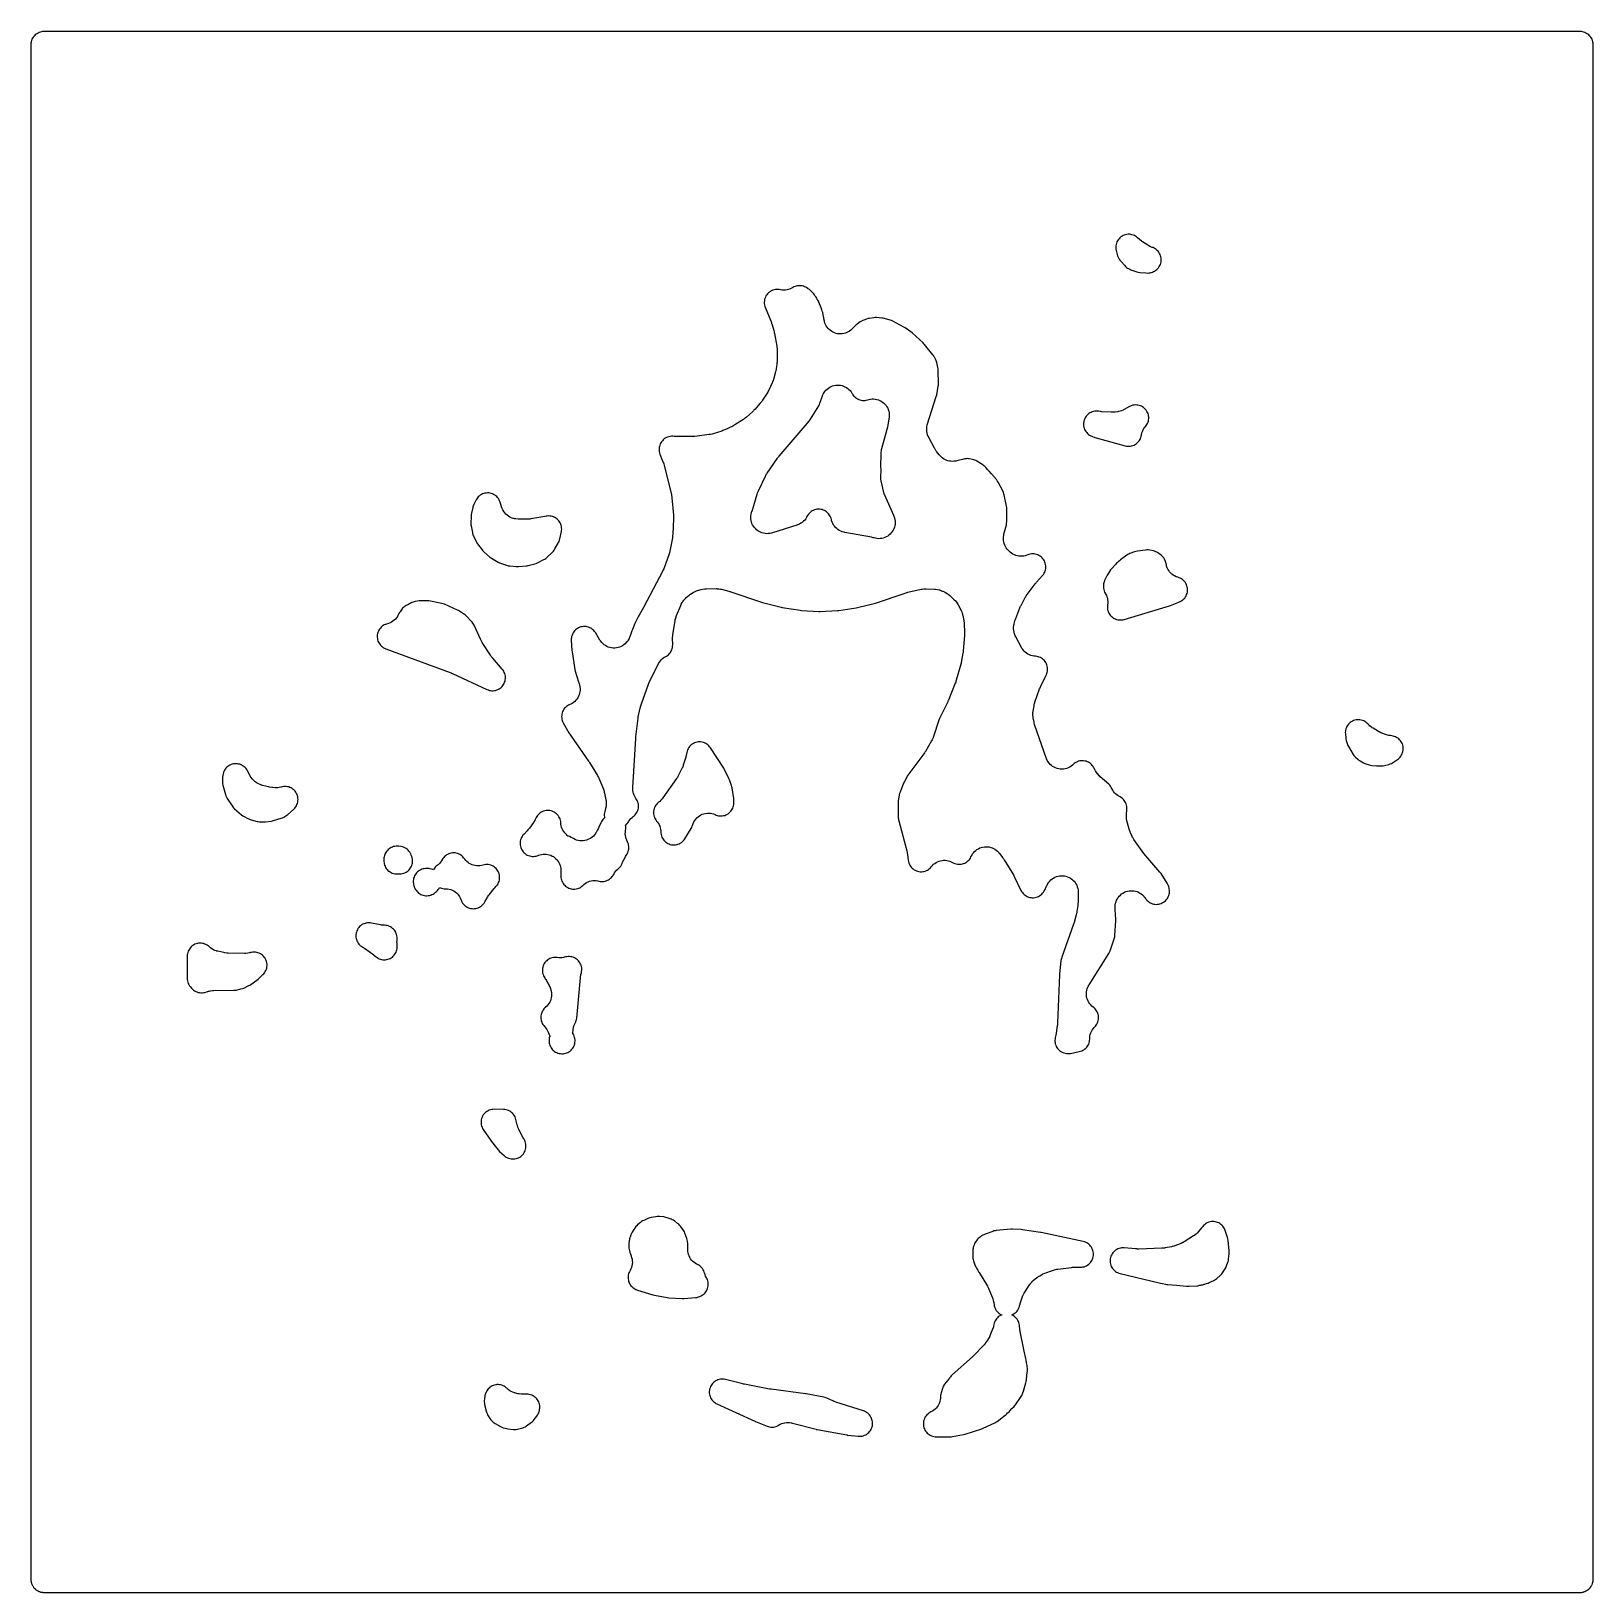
# Model space of a CAD drawing. Header units: millimetres. Extents: x 0 to 300, y 0 to 300.
import ezdxf

# ---------------------------------------------------------------- set-up
doc = ezdxf.new("R2010")
doc.units = ezdxf.units.MM
doc.layers.add('CUT', color=7, linetype='CONTINUOUS')

msp = doc.modelspace()

# ---------------------------------------------------------------- linework, layer by layer
at = {"layer": 'CUT'}
for points in [[(1.1729, 299.8521), (1.3944, 299.9569), (1.6252, 300.0395), (1.8629, 300.099), (2.1053, 300.135), (2.4114, 300.15), (297.5872, 300.15), (297.8933, 300.135), (298.1357, 300.099), (298.3734, 300.0395), (298.6041, 299.9569), (298.8256, 299.8521), (299.0358, 299.7262), (299.2326, 299.5802), (299.4142, 299.4156), (299.5787, 299.2341), (299.7247, 299.0373), (299.8507, 298.8271), (299.9554, 298.6056), (300.038, 298.3748), (300.0975, 298.1371), (300.1335, 297.8947), (300.1485, 297.5886), (300.1485, 297.0131), (300.1485, 2.4114), (300.1339, 2.114), (300.1297, 2.0799), (300.102, 1.893), (300.1003, 1.8816), (300.099, 1.8729), (300.0988, 1.8714), (300.0917, 1.8394), (300.0401, 1.6336), (300.0302, 1.6033), (299.9584, 1.4029), (299.9456, 1.3737), (299.8932, 1.2629), (299.8922, 1.2608), (299.8547, 1.1814), (299.8388, 1.1531), (299.838, 1.1519), (299.8352, 1.1471), (299.8173, 1.1173), (299.7299, 0.9714), (299.7105, 0.9436), (299.6986, 0.9275), (299.6934, 0.9206), (299.6729, 0.8929), (299.5852, 0.7747), (299.562, 0.7475), (299.5181, 0.6991), (299.5145, 0.6951), (299.4969, 0.6757), (299.4223, 0.5933), (299.3946, 0.5666), (299.3171, 0.4964), (299.3158, 0.4953), (299.3012, 0.482), (299.2426, 0.4289), (299.2098, 0.4029), (299.0526, 0.2863), (299.0501, 0.2845), (299.048, 0.2829), (299.0479, 0.2828), (299.0096, 0.2581), (298.9887, 0.2456), (298.9747, 0.2372), (298.9376, 0.215), (298.8402, 0.1566), (298.7957, 0.1337), (298.6213, 0.0513), (298.5703, 0.031), (298.3936, -0.0322), (298.3357, -0.0489), (298.3186, -0.0532), (298.2281, -0.0759), (298.2192, -0.0781), (298.159, -0.0932), (298.0942, -0.1052), (297.9198, -0.131), (297.8482, -0.1372), (297.5872, -0.15), (297.0119, -0.15), (2.4114, -0.15), (2.2186, -0.1405), (2.1042, -0.1348), (2.0883, -0.1324), (2.0591, -0.1281), (1.9774, -0.116), (1.9747, -0.1156), (1.8619, -0.0988), (1.7975, -0.0826), (1.778, -0.0777), (1.7689, -0.0755), (1.7343, -0.0668), (1.6243, -0.0392), (1.4997, 0.0054), (1.3937, 0.0434), (1.3382, 0.0697), (1.3008, 0.0874), (1.2913, 0.0919), (1.2733, 0.1004), (1.1723, 0.1482), (1.0572, 0.2172), (0.9622, 0.2742), (0.9402, 0.2906), (0.9193, 0.306), (0.8936, 0.3251), (0.8534, 0.3549), (0.7655, 0.4202), (0.7062, 0.4739), (0.6886, 0.4899), (0.6742, 0.5029), (0.664, 0.5122), (0.584, 0.5848), (0.5825, 0.5864), (0.577, 0.5925), (0.5754, 0.5943), (0.4907, 0.6877), (0.4195, 0.7663), (0.4166, 0.7702), (0.4163, 0.7706), (0.3809, 0.8184), (0.3353, 0.8799), (0.2736, 0.9631), (0.1992, 1.0873), (0.1477, 1.1732), (0.0961, 1.2823), (0.0847, 1.3065), (0.0838, 1.3085), (0.0837, 1.3086), (0.043, 1.3947), (-0.0101, 1.543), (-0.0395, 1.6253), (-0.058, 1.6991), (-0.0629, 1.7187), (-0.0679, 1.7388), (-0.0812, 1.7918), (-0.099, 1.863), (-0.129, 2.065), (-0.135, 2.1053), (-0.15, 2.4114), (-0.15, 2.9225), (-0.15, 297), (-0.15, 297.5886), (-0.135, 297.8947), (-0.099, 298.1371), (-0.0395, 298.3748), (0.0431, 298.6056), (0.1479, 298.8271), (0.2738, 299.0373), (0.4198, 299.2341), (0.5844, 299.4156), (0.7659, 299.5802), (0.9627, 299.7262)], [(210.0629, 260.9489), (209.8338, 260.8518), (209.6155, 260.7323), (209.4101, 260.5917), (209.2198, 260.4315), (209.0463, 260.2531), (208.8914, 260.0583), (208.7567, 259.8491), (208.6434, 259.6275), (208.5527, 259.3958), (208.4855, 259.1562), (208.4424, 258.9111), (208.4239, 258.6629), (208.423, 258.6234), (208.4264, 258.4179), (208.4467, 258.2133), (208.4837, 258.0111), (208.6063, 257.4685), (208.6768, 257.218), (208.7729, 256.9762), (208.972, 256.5428), (209.0855, 256.3245), (209.22, 256.1184), (209.3741, 255.9266), (210.13, 255.0749), (210.3049, 254.8966), (210.4967, 254.7367), (210.7036, 254.5967), (210.8545, 254.5052), (211.09, 254.3791), (211.3376, 254.2789), (212.4457, 253.8978), (212.7351, 253.8173), (213.032, 253.7722), (214.2162, 253.6643), (214.4823, 253.6544), (214.7481, 253.6727), (215.0103, 253.7193), (215.229, 253.7703), (215.4636, 253.8371), (215.6905, 253.9265), (215.9076, 254.0376), (216.1129, 254.1694), (216.3043, 254.3205), (216.4801, 254.4895), (216.6386, 254.6748), (216.7783, 254.8748), (216.8979, 255.0873), (216.9961, 255.3105), (217.0722, 255.5423), (217.1253, 255.7803), (217.1549, 256.0224), (217.1609, 256.2662), (217.143, 256.5094), (217.1015, 256.7498), (217.0368, 256.9849), (216.9496, 257.2126), (216.8405, 257.4308), (216.7107, 257.6372), (216.5614, 257.8301), (216.394, 258.0075), (216.2101, 258.1677), (216.0115, 258.3092), (215.8001, 258.4308), (215.5778, 258.5311), (215.4085, 258.5884), (215.4085, 258.5886), (215.4065, 258.5892), (215.0915, 258.7135), (214.7903, 258.8682), (214.7617, 258.8846), (214.6045, 258.9806), (213.5606, 259.6533), (213.4272, 259.7433), (213.4037, 259.7599), (213.1493, 259.9567), (213.1272, 259.9753), (213.0066, 260.0817), (212.6164, 260.4409), (212.4252, 260.6001), (212.2191, 260.7395), (212.0001, 260.8578), (211.7705, 260.9536), (211.5324, 261.0262), (211.2884, 261.0748), (211.0407, 261.0988), (210.7918, 261.0981), (210.5443, 261.0727), (210.3005, 261.0228)], [(93.9922, 143.1854), (94.0806, 142.9554), (94.1912, 142.7351), (94.323, 142.5268), (94.4746, 142.3326), (94.6446, 142.1541), (94.8314, 141.9933), (95.0331, 141.8517), (95.2477, 141.7306), (95.4732, 141.6312), (95.7074, 141.5545), (95.9481, 141.5013), (96.1928, 141.472), (96.4392, 141.4669), (96.6849, 141.4862), (96.9275, 141.5295), (97.1647, 141.5965), (97.3941, 141.6865), (97.4005, 141.6894), (97.6868, 141.7865), (97.9811, 141.8557), (98.2807, 141.8963), (98.5828, 141.908), (98.8846, 141.8906), (99.1834, 141.8443), (99.4763, 141.7695), (99.7607, 141.667), (100.0484, 141.5307), (100.2765, 141.4362), (100.3505, 141.4138), (100.4362, 141.3103), (100.6127, 141.1354), (100.7621, 141.0016), (100.9668, 140.7791), (101.1492, 140.538), (101.3076, 140.2806), (101.4406, 140.0091), (101.5469, 139.726), (101.6255, 139.4341), (101.6757, 139.136), (101.6991, 138.8055), (101.6999, 138.7732), (101.6996, 138.593), (101.6992, 138.5774), (101.6985, 138.4943), (101.7051, 137.6497), (101.7187, 137.4075), (101.7558, 137.1679), (101.8159, 136.9329), (101.8984, 136.7049), (102.0027, 136.4859), (102.1277, 136.2781), (102.2723, 136.0834), (102.435, 135.9036), (102.6144, 135.7404), (102.8088, 135.5954), (103.0163, 135.4698), (103.235, 135.365), (103.4628, 135.2819), (103.6976, 135.2212), (103.9372, 135.1835), (104.1793, 135.1693), (104.4216, 135.1786), (104.6619, 135.2113), (104.8979, 135.2671), (105.1274, 135.3455), (105.3482, 135.4459), (105.5582, 135.5671), (105.7556, 135.7081), (105.9383, 135.8676), (106.1283, 136.0504), (106.3767, 136.2454), (106.6435, 136.4146), (106.9259, 136.5561), (107.2211, 136.6686), (107.526, 136.7509), (107.8377, 136.8022), (108.1529, 136.8219), (108.4686, 136.81), (108.7814, 136.7664), (109.0351, 136.7046), (109.2695, 136.6593), (109.5072, 136.6365), (109.7459, 136.6365), (109.9836, 136.6593), (110.218, 136.7046), (110.447, 136.7721), (110.6685, 136.8611), (110.8805, 136.9709), (111.0811, 137.1003), (111.2684, 137.2483), (111.4408, 137.4135), (111.5966, 137.5944), (111.7344, 137.7894), (111.853, 137.9966), (111.8588, 138.0078), (112.0286, 138.3033), (112.2094, 138.5562), (112.4143, 138.7901), (112.6413, 139.0025), (112.6734, 139.0272), (112.8776, 139.2017), (113.0618, 139.3971), (113.224, 139.6111), (113.3624, 139.8413), (113.4752, 140.085), (113.5092, 140.1701), (113.5196, 140.1936), (113.5803, 140.3234), (114.0414, 141.2627), (114.1273, 141.4271), (114.1433, 141.4561), (114.3714, 141.8237), (114.3706, 141.8243), (114.4547, 141.9596), (114.5623, 142.1772), (114.6482, 142.4043), (114.7117, 142.6385), (114.7522, 142.8779), (114.7693, 143.12), (114.7629, 143.3627), (114.7329, 143.6036), (114.6797, 143.8404), (114.6038, 144.071), (114.5059, 144.2931), (114.3592, 144.5865), (114.2484, 144.8765), (114.1667, 145.176), (114.1149, 145.482), (114.0936, 145.7917), (114.1029, 146.102), (114.1466, 146.4394), (114.1561, 146.4918), (114.1874, 146.7319), (114.1953, 146.9739), (114.1798, 147.2155), (114.141, 147.4544), (114.1357, 147.4748), (114.2382, 147.5601), (114.4125, 147.7372), (114.5683, 147.9308), (114.7042, 148.1389), (114.7579, 148.2309), (114.9436, 148.486), (115.1539, 148.7213), (115.3868, 148.9343), (115.6235, 149.1107), (115.8124, 149.2665), (115.9853, 149.44), (116.1403, 149.6296), (116.276, 149.8335), (116.3911, 150.0496), (116.4845, 150.276), (116.5553, 150.5104), (116.6028, 150.7507), (116.6266, 150.9944), (116.6265, 151.2393), (116.6023, 151.483), (116.5545, 151.7232), (116.4834, 151.9575), (116.3897, 152.1838), (116.2743, 152.3998), (116.1383, 152.6035), (116.0716, 152.6936), (115.9114, 152.9618), (115.7786, 153.2447), (115.6746, 153.5393), (115.6003, 153.8428), (115.5565, 154.1521), (115.5424, 154.4943), (115.5427, 154.5276), (115.5489, 154.7139), (116.0993, 164.1664), (116.1074, 164.2766), (116.114, 164.3514), (116.1252, 164.4613), (116.546, 168.0387), (116.5752, 168.2395), (116.5987, 168.3753), (116.6386, 168.5742), (117.0144, 170.2133), (117.0713, 170.4314), (117.1144, 170.5783), (117.1844, 170.7926), (118.5529, 174.5934), (118.6302, 174.7904), (118.6864, 174.9226), (118.7747, 175.115), (120.384, 178.3754), (120.4675, 178.5348), (120.4831, 178.5629), (120.6572, 178.844), (120.8398, 179.0841), (121.0447, 179.3056), (121.2698, 179.5064), (121.5131, 179.6848), (121.7724, 179.839), (121.7762, 179.8408), (121.9866, 179.9525), (122.1855, 180.0838), (122.3709, 180.2335), (122.5413, 180.4001), (122.695, 180.5822), (122.8307, 180.778), (122.9471, 180.9859), (123.0432, 181.204), (123.1181, 181.4302), (123.1711, 181.6625), (123.2018, 181.8988), (123.2098, 182.137), (123.1922, 183.398), (123.1934, 183.5575), (123.1942, 183.5861), (123.2168, 183.9043), (123.2201, 183.9327), (123.2416, 184.0908), (123.6751, 186.843), (123.7167, 187.0635), (123.7252, 187.1025), (123.8474, 187.5341), (123.8606, 187.5718), (123.9409, 187.7813), (124.7495, 189.7174), (124.8355, 189.908), (124.8517, 189.9415), (125.0547, 190.3068), (125.0746, 190.3383), (125.191, 190.5119), (125.2238, 190.5579), (125.3488, 190.7235), (125.3719, 190.7524), (125.6483, 191.0617), (125.6744, 191.0879), (125.825, 191.2306), (126.3485, 191.6997), (126.5109, 191.8367), (126.6416, 191.9214), (127.1485, 192.2332), (127.3201, 192.3326), (127.3512, 192.3495), (127.3963, 192.3711), (127.7115, 192.4959), (127.7481, 192.5081), (127.9554, 192.5701), (128.7046, 192.7708), (128.9238, 192.8226), (128.9631, 192.8306), (129.4087, 192.8942), (129.4487, 192.8975), (129.6737, 192.9091), (131.5682, 192.9498), (131.7388, 192.9496), (131.7693, 192.9489), (132.0821, 192.9271), (132.3917, 192.877), (132.4215, 192.8708), (132.5877, 192.8321), (133.9903, 192.4718), (134.1351, 192.4315), (134.2329, 192.4021), (134.376, 192.356), (140.2618, 190.3292), (140.4817, 190.2646), (144.0742, 189.3857), (144.2755, 189.3452), (147.6992, 188.8005), (147.9512, 188.7734), (151.3239, 188.5832), (151.5877, 188.5822), (154.8975, 188.7453), (155.135, 188.7684), (158.4843, 189.2565), (158.7353, 189.3063), (162.1832, 190.1761), (162.2198, 190.1856), (162.2265, 190.1874), (162.379, 190.2336), (167.9193, 192.1066), (168.1096, 192.1654), (168.2401, 192.2019), (168.4336, 192.2506), (171.0095, 192.8257), (171.1635, 192.8567), (171.1912, 192.8617), (171.4774, 192.9008), (171.7659, 192.9159), (171.794, 192.9161), (171.9511, 192.9145), (173.5303, 192.8643), (173.7259, 192.853), (173.7607, 192.8501), (174.1172, 192.8012), (174.4668, 192.7154), (174.5002, 192.7053), (174.6862, 192.6439), (174.9254, 192.5579), (175.1034, 192.4887), (175.1349, 192.4756), (175.4791, 192.3106), (175.5091, 192.2943), (175.6745, 192.1989), (175.9612, 192.0235), (176.1307, 191.9134), (176.1605, 191.893), (176.4806, 191.6463), (176.5079, 191.6227), (176.6575, 191.4868), (177.3576, 190.8153), (177.5012, 190.6698), (177.5261, 190.6432), (177.7672, 190.3553), (177.9756, 190.0428), (177.9942, 190.0114), (178.0933, 189.8327), (178.6578, 188.7461), (178.733, 188.5929), (178.7459, 188.5652), (178.8646, 188.2748), (178.9564, 187.9748), (178.964, 187.9453), (179.0027, 187.779), (179.1965, 186.8519), (179.2251, 186.6996), (179.2296, 186.6722), (179.2678, 186.3647), (179.2701, 186.337), (179.2796, 186.1823), (179.3457, 184.5574), (179.348, 184.3238), (179.3445, 184.1652), (179.3322, 183.9319), (179.0834, 180.9744), (179.0651, 180.8033), (179.0499, 180.6874), (179.0237, 180.5174), (178.775, 179.1166), (178.739, 178.9387), (178.7116, 178.8184), (178.667, 178.6424), (177.7426, 175.3352), (177.6804, 175.1345), (177.6344, 174.9995), (177.561, 174.8026), (176.2389, 171.5363), (176.1856, 171.4111), (176.1478, 171.3267), (176.0899, 171.2035), (174.5025, 167.9769), (174.3669, 167.6422), (173.352, 164.502), (173.2848, 164.3117), (173.2719, 164.2781), (173.1073, 163.9097), (173.0909, 163.8777), (172.9939, 163.7007), (171.8077, 161.6664), (171.6983, 161.4901), (171.6206, 161.3725), (171.5016, 161.2026), (168.6129, 157.3114), (168.4536, 157.0686), (167.7617, 155.8668), (167.6023, 155.5357), (166.9244, 153.8149), (166.8362, 153.5477), (166.7785, 153.2724), (166.6003, 152.0934), (166.5786, 151.8978), (166.5723, 151.7012), (166.593, 148.9067), (166.6037, 148.6933), (166.6326, 148.4817), (166.6794, 148.2733), (168.2227, 142.5599), (168.284, 142.2952), (168.3191, 142.1143), (168.3611, 141.8459), (168.4957, 140.719), (168.5368, 140.4766), (168.6016, 140.2393), (168.6893, 140.0096), (168.7992, 139.7897), (168.9302, 139.5815), (169.0809, 139.3873), (169.2501, 139.2088), (169.4359, 139.0478), (169.6367, 138.9058), (169.8504, 138.7843), (170.0751, 138.6843), (170.3085, 138.6068), (170.5483, 138.5527), (170.7924, 138.5224), (171.0382, 138.5162), (171.2834, 138.5342), (171.5257, 138.5762), (171.7627, 138.6418), (171.9921, 138.7304), (172.2116, 138.8411), (172.4193, 138.9728), (172.613, 139.1243), (172.7909, 139.294), (172.9097, 139.4321), (172.9098, 139.4319), (173.1652, 139.7294), (173.3835, 139.9391), (173.621, 140.1268), (173.8754, 140.2908), (174.1444, 140.4296), (174.4256, 140.5419), (174.7162, 140.6267), (175.0136, 140.6831), (175.3151, 140.7106), (175.6178, 140.7091), (175.9189, 140.6784), (176.2158, 140.619), (176.5055, 140.5312), (176.7855, 140.416), (177.132, 140.2327), (177.1331, 140.2348), (177.2546, 140.1706), (177.481, 140.0781), (177.7153, 140.0081), (177.9554, 139.9614), (178.1989, 139.9384), (178.4434, 139.9392), (178.6867, 139.9639), (178.9265, 140.0123), (179.1603, 140.0839), (179.386, 140.178), (179.6015, 140.2937), (179.8046, 140.4299), (179.9935, 140.5853), (180.1662, 140.7584), (180.3213, 140.9476), (180.457, 141.151), (180.5723, 141.3667), (180.7124, 141.6627), (180.8694, 141.9251), (181.0511, 142.171), (181.2558, 142.3981), (181.4816, 142.6042), (181.7263, 142.7874), (181.9877, 142.946), (182.2633, 143.0785), (182.5504, 143.1836), (182.8463, 143.2603), (183.1483, 143.3079), (183.4535, 143.3259), (183.7591, 143.3143), (184.062, 143.273), (184.3595, 143.2025), (184.6488, 143.1034), (184.927, 142.9768), (185.1917, 142.8237), (185.4402, 142.6456), (185.6702, 142.4442), (185.8998, 142.2001), (185.9209, 142.1753), (186.0358, 142.0337), (186.6664, 141.2167), (186.7853, 141.0537), (186.863, 140.941), (186.973, 140.7719), (188.7306, 137.9033), (188.8253, 137.7396), (188.8868, 137.6268), (188.9732, 137.4585), (190.1914, 134.929), (190.3099, 134.7113), (190.4493, 134.5065), (190.6083, 134.3164), (190.7854, 134.1431), (190.9787, 133.9881), (191.1865, 133.853), (191.4066, 133.7391), (191.6369, 133.6476), (191.8751, 133.5793), (192.1189, 133.535), (192.3659, 133.515), (192.6136, 133.5196), (192.8597, 133.5486), (193.1017, 133.6019), (193.3373, 133.6789), (193.5641, 133.7788), (193.7798, 133.9007), (193.9824, 134.0433), (194.17, 134.2053), (194.3405, 134.3851), (194.4924, 134.5809), (194.6738, 134.8401), (194.8155, 135.0679), (194.9321, 135.3096), (195.1057, 135.7254), (195.1812, 135.8943), (195.1954, 135.9241), (195.3568, 136.2235), (195.5302, 136.4808), (195.7281, 136.7197), (195.9485, 136.938), (196.1894, 137.1335), (196.4484, 137.3043), (196.723, 137.4487), (197.0105, 137.5654), (197.308, 137.6532), (197.6128, 137.7112), (197.9218, 137.739), (198.232, 137.7361), (198.5405, 137.7027), (198.8441, 137.6391), (199.14, 137.5458), (199.4253, 137.4239), (199.6972, 137.2744), (199.953, 137.0989), (200.1903, 136.899), (200.4067, 136.6767), (200.6002, 136.4342), (200.7688, 136.1738), (200.9109, 135.898), (201.0252, 135.6096), (201.1105, 135.3113), (201.166, 135.006), (201.1936, 134.6671), (201.1946, 134.634), (201.196, 134.449), (201.1636, 132.6064), (201.1529, 132.3812), (201.141, 132.2285), (201.1167, 132.0043), (200.9609, 130.881), (200.9163, 130.6252), (200.8801, 130.4528), (200.818, 130.2008), (200.4012, 128.7311), (200.3638, 128.6077), (200.337, 128.5242), (200.2955, 128.4021), (198.013, 122.0538), (197.951, 121.8559), (197.9056, 121.6536), (197.8771, 121.4481), (197.625, 118.8351), (197.6226, 118.8097), (197.6222, 118.8052), (197.6153, 118.6979), (197.2172, 109.4457), (197.2018, 109.2303), (197.187, 109.0844), (197.1591, 108.8701), (196.8678, 107.044), (196.84, 106.8904), (196.8344, 106.863), (196.7789, 106.6377), (196.7312, 106.3914), (196.7085, 106.1415), (196.7108, 105.8906), (196.7384, 105.6412), (196.7907, 105.3958), (196.8675, 105.1569), (196.9677, 104.9269), (197.0906, 104.7082), (197.2347, 104.5028), (197.3987, 104.3129), (197.5809, 104.1404), (197.7795, 103.987), (197.9924, 103.8543), (198.2176, 103.7437), (198.4528, 103.6561), (198.6955, 103.5926), (198.9434, 103.5537), (199.1939, 103.5399), (199.4445, 103.5512), (199.6928, 103.5876), (201.3976, 103.9257), (201.6318, 103.9841), (201.8593, 104.0647), (202.078, 104.167), (202.2858, 104.2898), (202.4808, 104.4321), (202.6611, 104.5925), (202.8252, 104.7696), (202.9713, 104.9617), (203.0983, 105.167), (203.2049, 105.3835), (203.2901, 105.6094), (203.3532, 105.8424), (203.3934, 106.0804), (203.4106, 106.3212), (203.4175, 106.6244), (203.454, 106.9278), (203.5199, 107.2262), (203.6144, 107.5168), (203.7366, 107.7969), (203.8855, 108.0638), (204.0596, 108.315), (204.2572, 108.5481), (204.3521, 108.6402), (204.5178, 108.8174), (204.6655, 109.0098), (204.7939, 109.2155), (204.9018, 109.4328), (204.988, 109.6595), (205.0519, 109.8935), (205.0929, 110.1325), (205.1104, 110.3745), (205.1045, 110.6169), (205.0751, 110.8577), (205.0224, 111.0945), (204.9471, 111.325), (204.8498, 111.5472), (204.7314, 111.7589), (204.5931, 111.9581), (204.4361, 112.143), (204.2619, 112.3118), (204.0722, 112.463), (204.0697, 112.4648), (203.814, 112.6707), (203.5959, 112.8844), (203.3995, 113.1183), (203.2267, 113.3701), (203.0791, 113.6374), (202.9582, 113.9179), (202.8651, 114.2087), (202.8006, 114.5072), (202.7653, 114.8106), (202.7597, 115.1159), (202.7837, 115.4204), (202.8371, 115.7211), (202.9194, 116.0151), (203.0298, 116.2999), (203.1806, 116.5987), (203.1967, 116.627), (203.2903, 116.7832), (207.0983, 122.7987), (207.2401, 123.0546), (207.3509, 123.3253), (208.1228, 125.5771), (208.1847, 125.7872), (208.2279, 126.0018), (208.2522, 126.2194), (208.4448, 129.0726), (208.4448, 129.4105), (208.3223, 131.2116), (208.3188, 131.2577), (208.3022, 131.449), (208.2996, 131.4887), (208.2942, 131.83), (208.3201, 132.1403), (208.3765, 132.4466), (208.463, 132.7457), (208.5786, 133.0348), (208.7223, 133.3111), (208.8925, 133.5718), (209.0878, 133.8144), (209.306, 134.0365), (209.5452, 134.236), (209.8029, 134.4108), (210.0766, 134.5592), (210.3637, 134.6799), (210.6613, 134.7715), (210.9665, 134.8333), (211.2763, 134.8646), (211.5877, 134.8651), (211.8976, 134.8348), (212.203, 134.774), (212.5009, 134.6833), (212.7884, 134.5636), (213.0626, 134.416), (213.3209, 134.242), (213.5607, 134.0433), (213.8007, 133.8007), (213.8228, 133.7759), (213.9433, 133.6346), (214.0253, 133.5333), (214.1404, 133.3836), (214.1974, 133.3056), (214.198, 133.306), (214.2933, 133.1749), (214.4545, 132.9933), (214.6324, 132.8282), (214.8256, 132.6812), (215.0321, 132.5536), (215.25, 132.4466), (215.4773, 132.3612), (215.7117, 132.2983), (215.9512, 132.2585), (216.1934, 132.242), (216.436, 132.2491), (216.6769, 132.2797), (216.9136, 132.3336), (217.144, 132.4101), (217.3658, 132.5086), (217.5771, 132.6282), (217.7758, 132.7677), (217.96, 132.9258), (218.128, 133.101), (218.2782, 133.2917), (218.4092, 133.4961), (218.5198, 133.7122), (218.6089, 133.938), (218.6757, 134.1714), (218.7195, 134.4102), (218.7399, 134.6521), (218.7368, 134.8948), (218.7102, 135.1361), (218.6603, 135.3737), (218.607, 135.5778), (218.5292, 135.823), (218.4266, 136.059), (218.3003, 136.2832), (217.1205, 138.1463), (216.906, 138.4364), (213.8094, 142.0468), (213.6922, 142.1905), (213.6151, 142.29), (213.5052, 142.4392), (211.9187, 144.7088), (211.8372, 144.8303), (211.8231, 144.8523), (211.6748, 145.1043), (211.6624, 145.1274), (211.5957, 145.2575), (211.2445, 145.9769), (211.1718, 146.1352), (211.1594, 146.1638), (211.0364, 146.4895), (211.0268, 146.5191), (210.9767, 146.6859), (210.5873, 148.1025), (210.5385, 148.3012), (210.5307, 148.3368), (210.4712, 148.708), (210.4524, 149.0835), (210.4526, 149.12), (210.4591, 149.3245), (210.5334, 150.5802), (210.5357, 150.8309), (210.5128, 151.0806), (210.4651, 151.3267), (210.3929, 151.5668), (210.297, 151.7985), (210.1784, 152.0194), (210.0383, 152.2273), (209.878, 152.4202), (209.6993, 152.596), (209.5038, 152.753), (209.2936, 152.8897), (209.1478, 152.9649), (209.1484, 152.9662), (209.1466, 152.9672), (208.8613, 153.1311), (208.6164, 153.3048), (208.3892, 153.501), (208.1817, 153.718), (207.9959, 153.9538), (207.8334, 154.2063), (207.6825, 154.4987), (207.6811, 154.5018), (207.5628, 154.7292), (207.4218, 154.9432), (207.2596, 155.1416), (207.078, 155.3225), (205.4418, 156.7924), (205.2786, 156.9481), (205.2504, 156.9767), (204.9537, 157.316), (204.9291, 157.3477), (204.7966, 157.5302), (204.5261, 157.927), (204.4295, 158.0761), (204.4129, 158.1032), (204.2416, 158.4143), (204.2407, 158.4161), (204.24, 158.4158), (204.1664, 158.5655), (204.0399, 158.7703), (203.8943, 158.962), (203.731, 159.1388), (203.5514, 159.2991), (203.3572, 159.4413), (203.1503, 159.5642), (202.9324, 159.6667), (202.7058, 159.7477), (202.4724, 159.8066), (202.2344, 159.8427), (201.994, 159.8558), (201.7535, 159.8457), (201.5151, 159.8125), (201.281, 159.7566), (201.0534, 159.6783), (200.8343, 159.5786), (200.6258, 159.4583), (200.4299, 159.3184), (200.2483, 159.1604), (200.0826, 159.0015), (199.8349, 158.8076), (199.5691, 158.6393), (199.2877, 158.4985), (198.9937, 158.3865), (198.69, 158.3044), (198.3796, 158.2531), (198.0656, 158.2331), (197.7512, 158.2445), (197.4396, 158.2873), (197.1337, 158.3611), (196.8368, 158.465), (196.5517, 158.5981), (196.2813, 158.759), (196.0284, 158.9461), (195.7954, 159.1575), (195.5848, 159.3912), (195.3985, 159.6447), (195.2385, 159.9156), (195.0937, 160.2286), (195.0811, 160.2597), (195.0153, 160.4354), (192.8583, 166.6652), (192.8155, 166.7966), (192.8082, 166.8203), (192.7373, 167.0874), (192.7318, 167.1116), (192.7038, 167.2469), (192.5387, 168.1248), (192.5117, 168.2883), (192.5075, 168.3177), (192.4778, 168.6209), (192.4753, 168.8989), (192.4995, 169.2026), (192.5031, 169.2321), (192.5272, 169.396), (192.7002, 170.418), (192.7303, 170.575), (192.7362, 170.603), (192.8163, 170.9125), (192.8246, 170.9399), (192.8744, 171.0918), (193.7812, 173.669), (193.8575, 173.8678), (193.9132, 174.0013), (194.0007, 174.1955), (194.8322, 175.9084), (194.9198, 176.0777), (194.9975, 176.2189), (194.9968, 176.2193), (195.0928, 176.4038), (195.183, 176.6274), (195.2513, 176.8587), (195.2969, 177.0954), (195.3196, 177.3355), (195.319, 177.5766), (195.2952, 177.8166), (195.2483, 178.0531), (195.1789, 178.284), (195.0876, 178.5072), (194.9752, 178.7205), (194.8428, 178.922), (194.6916, 179.1098), (194.523, 179.2822), (194.3385, 179.4375), (194.14, 179.5743), (193.9292, 179.6914), (193.7081, 179.7876), (193.4788, 179.8621), (193.2434, 179.9141), (193.004, 179.9432), (192.7158, 179.9642), (192.4059, 180.0184), (192.1029, 180.1032), (191.8099, 180.2179), (191.5298, 180.3613), (191.2655, 180.5319), (191.0195, 180.7282), (190.7944, 180.948), (190.5924, 181.1892), (190.3984, 181.4744), (190.381, 181.5031), (190.2874, 181.6657), (189.1802, 183.707), (189.0917, 183.881), (189.0767, 183.9124), (188.9393, 184.2439), (188.8461, 184.5576), (188.7861, 184.8793), (188.7598, 185.2056), (188.7675, 185.5328), (188.8133, 185.8886), (188.8195, 185.9229), (188.8594, 186.114), (188.9541, 186.5148), (189.0265, 186.778), (189.0821, 186.9547), (189.1735, 187.2119), (189.9816, 189.2491), (190.0605, 189.4336), (190.1175, 189.5573), (190.2061, 189.7373), (190.8762, 191.0099), (190.9458, 191.1361), (190.9587, 191.1585), (191.1122, 191.4025), (191.1268, 191.4238), (191.2104, 191.5411), (192.9357, 193.8662), (193.0281, 193.9855), (193.0925, 194.0654), (193.1896, 194.1809), (194.3426, 195.4984), (194.4971, 195.6939), (194.6315, 195.9038), (194.7442, 196.126), (194.8343, 196.3583), (194.9008, 196.5985), (194.9431, 196.8441), (194.9607, 197.0927), (194.9535, 197.3418), (194.9215, 197.5889), (194.8651, 197.8316), (194.7847, 198.0675), (194.6813, 198.2943), (194.5559, 198.5096), (194.4096, 198.7113), (194.2439, 198.8975), (194.0606, 199.0663), (193.8614, 199.216), (193.6482, 199.3451), (193.4233, 199.4523), (193.1887, 199.5366), (192.947, 199.5972), (192.7004, 199.6333), (192.4515, 199.6448), (192.2027, 199.6314), (191.9564, 199.5933), (191.7151, 199.5309), (191.4813, 199.4447), (191.2958, 199.3657), (191.0055, 199.274), (190.7076, 199.2108), (190.405, 199.1767), (190.1006, 199.172), (189.7971, 199.1968), (189.4975, 199.2508), (189.2044, 199.3336), (188.9208, 199.4443), (188.6492, 199.5819), (188.3674, 199.7608), (188.3635, 199.7635), (188.1034, 199.9648), (187.8844, 200.166), (187.8653, 200.185), (187.7608, 200.2932), (187.7077, 200.3505), (187.5849, 200.4896), (187.5636, 200.515), (187.3575, 200.7869), (187.195, 201.0522), (187.0594, 201.3324), (186.9523, 201.6245), (186.8745, 201.9258), (186.8268, 202.2334), (186.8099, 202.5441), (186.8237, 202.855), (186.8724, 203.1926), (186.8787, 203.2251), (186.9188, 203.4064), (187.3762, 205.2564), (187.4293, 205.5411), (187.4491, 205.8301), (187.4747, 208.2564), (187.4628, 208.5282), (187.4214, 208.797), (186.9592, 210.9957), (186.9031, 211.2137), (186.8275, 211.4258), (186.7332, 211.6301), (185.7919, 213.4497), (185.6356, 213.7114), (185.4486, 213.9521), (184.5177, 215.0106), (184.0856, 215.531), (183.9041, 215.7272), (183.8319, 215.7903), (183.4163, 216.2628), (183.2471, 216.4373), (183.0617, 216.5945), (182.862, 216.733), (181.7002, 217.4575), (181.507, 217.5664), (181.3049, 217.6577), (181.0956, 217.7308), (180.8805, 217.785), (180.3116, 217.9019), (180.0898, 217.9372), (179.8657, 217.9524), (179.6411, 217.9475), (179.4179, 217.9224), (179.1978, 217.8774), (177.8518, 217.5384), (177.6755, 217.4985), (177.6439, 217.4922), (177.3155, 217.4424), (177.0129, 217.4261), (176.7101, 217.439), (176.41, 217.4809), (176.1154, 217.5516), (175.8288, 217.6502), (175.5532, 217.776), (175.2909, 217.9277), (175.0444, 218.104), (174.816, 218.3032), (174.5879, 218.5445), (174.5668, 218.569), (174.4525, 218.709), (173.9488, 219.3569), (173.8514, 219.488), (173.8345, 219.5118), (173.6574, 219.7859), (173.6426, 219.8111), (173.5632, 219.9537), (172.4582, 222.042), (172.375, 222.2091), (172.3609, 222.2393), (172.2314, 222.5568), (172.1427, 222.8568), (172.0842, 223.1642), (172.0565, 223.4758), (172.06, 223.7887), (172.0945, 224.0996), (172.166, 224.435), (172.1746, 224.4672), (172.227, 224.6463), (173.9084, 229.903), (173.9918, 230.245), (174.2693, 231.8747), (174.2969, 232.0951), (174.3047, 232.3172), (174.2806, 234.9612), (174.2628, 235.2369), (174.2147, 235.5089), (173.9883, 236.4751), (173.9007, 236.767), (173.8821, 236.8178), (173.7639, 237.0886), (173.6147, 237.3436), (173.548, 237.4434), (173.5284, 237.4762), (173.4599, 237.5961), (173.3572, 237.7607), (173.2421, 237.9169), (171.6523, 239.9068), (171.5203, 240.059), (171.3764, 240.2001), (169.2529, 242.1215), (169.0051, 242.3186), (167.906, 243.0848), (167.6728, 243.229), (165.5397, 244.3916), (165.2848, 244.5124), (165.018, 244.6037), (163.9332, 244.9077), (163.6885, 244.9632), (163.4395, 244.9939), (162.4212, 245.0678), (162.1565, 245.073), (161.8927, 245.0501), (161.0633, 244.9337), (160.7775, 244.8764), (160.5003, 244.7863), (159.9917, 244.5874), (159.9773, 244.5829), (159.7523, 244.5007), (159.5361, 244.3973), (159.5176, 244.3862), (159.511, 244.3832), (159.2748, 244.2422), (158.6727, 243.8365), (158.5079, 243.7153), (158.3535, 243.581), (158.2106, 243.4346), (157.8571, 243.0413), (157.7331, 242.9099), (157.7104, 242.887), (157.4658, 242.6626), (157.2239, 242.4803), (156.9656, 242.3221), (156.6934, 242.1895), (156.4096, 242.0837), (156.1169, 242.0057), (155.8181, 241.9562), (155.516, 241.9356), (155.2132, 241.9443), (154.9127, 241.982), (154.6172, 242.0484), (154.3295, 242.1429), (154.0522, 242.2647), (153.7879, 242.4126), (153.5391, 242.5853), (153.308, 242.781), (153.0968, 242.9981), (152.9075, 243.2345), (152.7418, 243.488), (152.6012, 243.7563), (152.4871, 244.0369), (152.3922, 244.355), (152.3845, 244.3863), (152.3455, 244.5627), (152.3078, 244.7549), (152.3027, 244.7961), (152.2439, 245.1084), (152.2207, 245.1991), (152.0519, 246.0601), (151.9861, 246.3209), (151.8925, 246.5732), (151.8181, 246.745), (151.7497, 246.9532), (151.3033, 248.0562), (151.2213, 248.2376), (151.1252, 248.4118), (151.018, 248.5892), (150.9222, 248.7844), (150.7986, 248.9856), (150.695, 249.1233), (150.6311, 249.229), (150.4893, 249.4387), (150.3271, 249.6329), (149.8761, 250.1206), (149.6917, 250.3004), (149.4897, 250.4603), (149.2724, 250.5985), (149.1992, 250.64), (149.1882, 250.649), (148.9984, 250.791), (148.7959, 250.9143), (148.5826, 251.0179), (148.3606, 251.1008), (148.1316, 251.1623), (147.8979, 251.2019), (147.6614, 251.2191), (147.4244, 251.2139), (147.189, 251.1862), (146.9572, 251.1363), (146.7312, 251.0648), (146.513, 250.9721), (146.3045, 250.8592), (146.0921, 250.7307), (145.8062, 250.5934), (145.5113, 250.4864), (145.2073, 250.4093), (144.897, 250.3629), (144.5837, 250.3477), (144.2705, 250.3637), (143.9603, 250.4109), (143.9422, 250.4155), (143.6968, 250.4654), (143.4477, 250.4905), (143.1974, 250.4906), (142.9482, 250.4656), (142.7029, 250.4158), (142.4637, 250.3418), (142.2332, 250.2441), (142.0135, 250.124), (141.807, 249.9824), (141.6157, 249.8209), (141.4415, 249.6411), (141.2861, 249.4447), (141.1512, 249.2338), (141.0381, 249.0105), (140.9478, 248.7769), (140.8814, 248.5356), (140.8394, 248.2887), (140.8224, 248.0389), (140.8304, 247.7887), (140.8634, 247.5405), (140.921, 247.2969), (141.0028, 247.0602), (142.1788, 244.1384), (142.2416, 243.971), (142.2815, 243.8563), (142.3362, 243.6861), (142.663, 242.5801), (142.7183, 242.3711), (142.7517, 242.2282), (142.7948, 242.0164), (143.2184, 239.5772), (143.2426, 239.4178), (143.2463, 239.3892), (143.274, 239.068), (143.2752, 239.0392), (143.2787, 238.878), (143.2787, 236.7291), (143.2706, 236.4829), (143.2596, 236.316), (143.2353, 236.0709), (143.1351, 235.3125), (143.0916, 235.0537), (143.056, 234.8792), (142.9945, 234.6241), (142.5876, 233.1619), (142.5422, 233.0112), (142.5335, 232.9844), (142.424, 232.6894), (142.4131, 232.6634), (142.3492, 232.5196), (141.6957, 231.1293), (141.578, 230.8996), (141.4927, 230.7465), (141.3594, 230.5254), (140.4884, 229.1876), (140.3325, 228.9661), (140.2214, 228.8197), (140.05, 228.61), (139.0066, 227.4242), (138.8425, 227.2493), (138.7273, 227.1342), (138.5524, 226.9701), (137.3729, 225.933), (137.1644, 225.7625), (137.0189, 225.6521), (136.7988, 225.497), (135.3715, 224.5668), (135.1503, 224.4332), (134.9972, 224.3478), (134.7674, 224.2299), (133.2206, 223.5021), (133.0021, 223.4076), (132.8518, 223.3482), (132.6277, 223.2678), (130.9984, 222.7409), (130.83, 222.6907), (130.7996, 222.6825), (130.4567, 222.6061), (130.4257, 222.6007), (130.2519, 222.5747), (127.4642, 222.2236), (127.2031, 222.2), (127.0254, 222.1901), (126.7632, 222.1848), (123.5167, 222.2322), (123.2213, 222.2473), (122.9722, 222.2475), (122.7243, 222.223), (122.4801, 222.1739), (122.2419, 222.1007), (122.0123, 222.0042), (121.7934, 221.8854), (121.5874, 221.7453), (121.3963, 221.5855), (121.2221, 221.4074), (121.0665, 221.2129), (120.9311, 221.0038), (120.8171, 220.7823), (120.7257, 220.5506), (120.6578, 220.3109), (120.6141, 220.0656), (120.5951, 219.8173), (120.6009, 219.5682), (120.6314, 219.321), (120.6863, 219.078), (120.7652, 218.8417), (121.3446, 217.357), (121.4265, 217.1247), (121.4769, 216.9653), (121.5434, 216.7282), (122.9488, 211.0011), (122.9797, 210.8638), (122.9848, 210.8391), (123.0312, 210.5616), (123.0344, 210.5366), (123.0498, 210.3968), (123.3482, 207.1098), (123.3627, 206.8491), (123.3664, 206.672), (123.3628, 206.411), (123.2165, 203.4119), (123.1962, 203.165), (123.1769, 202.9979), (123.1404, 202.7528), (122.6631, 200.1436), (122.6314, 199.9888), (122.6251, 199.9612), (122.5423, 199.6561), (122.5337, 199.6292), (122.4827, 199.4795), (121.5713, 196.9796), (121.4747, 196.7404), (121.4036, 196.5804), (121.2907, 196.3484), (117.586, 189.3559), (116.7534, 187.8569), (116.6592, 187.669), (116.4726, 187.2544), (116.0728, 186.4997), (115.9564, 186.2469), (115.5087, 185.1125), (115.3725, 184.8098), (115.2982, 184.6255), (115.2389, 184.436), (115.2325, 184.4124), (114.9074, 183.5885), (114.8339, 183.4152), (114.82, 183.3846), (114.6615, 183.0772), (114.4894, 182.8127), (114.2917, 182.5667), (114.0704, 182.3418), (113.8276, 182.1402), (113.5658, 181.9639), (113.2877, 181.8148), (112.9961, 181.6943), (112.6938, 181.6037), (112.384, 181.5438), (112.0697, 181.5152), (111.7542, 181.5183), (111.4405, 181.553), (111.1319, 181.6189), (110.8315, 181.7155), (110.5423, 181.8417), (110.2671, 181.9962), (110.0089, 182.1776), (109.7701, 182.3839), (109.5532, 182.6131), (109.3418, 182.8869), (109.3226, 182.9145), (109.2191, 183.0717), (108.3331, 184.4943), (108.1939, 184.6952), (108.0357, 184.8816), (107.86, 185.0516), (107.6686, 185.2037), (107.4633, 185.3364), (107.2459, 185.4483), (107.0187, 185.5385), (106.7838, 185.6061), (106.5434, 185.6504), (106.2998, 185.671), (106.0553, 185.6677), (105.8124, 185.6406), (105.5732, 185.5899), (105.3402, 185.516), (105.1155, 185.4197), (104.9012, 185.302), (104.6995, 185.1639), (104.5123, 185.0067), (104.3413, 184.8321), (104.1881, 184.6415), (104.0543, 184.4369), (103.9411, 184.2202), (103.8497, 183.9935), (103.7808, 183.759), (103.7351, 183.5188), (103.7132, 183.2753), (103.7151, 183.0309), (103.8257, 181.0828), (103.8536, 180.826), (104.4103, 177.3788), (104.4839, 177.0586), (105.0952, 175.0222), (105.1436, 174.8773), (105.1441, 174.8758), (105.1491, 174.8623), (105.1906, 174.7517), (105.2145, 174.6852), (105.3107, 174.3714), (105.3728, 174.0654), (105.4042, 173.7563), (105.405, 173.4457), (105.3752, 173.1365), (105.315, 172.8318), (105.225, 172.5344), (105.1061, 172.2475), (104.9595, 171.9736), (104.7866, 171.7155), (104.5891, 171.4758), (104.3689, 171.2567), (104.1281, 171.0604), (103.8692, 170.8888), (103.5945, 170.7437), (103.4039, 170.6658), (103.1804, 170.5615), (102.9683, 170.4356), (102.7696, 170.2894), (102.5862, 170.1243), (102.4201, 169.942), (102.2727, 169.7442), (102.1455, 169.5328), (102.0398, 169.3099), (101.9566, 169.0777), (101.8966, 168.8384), (101.8605, 168.5943), (101.8487, 168.3479), (101.8612, 168.1016), (101.8979, 167.8576), (101.9585, 167.6185), (102.0423, 167.3865), (102.1486, 167.1639), (102.9551, 165.6695), (103.1038, 165.4279), (107.0307, 159.7907), (107.0914, 159.7007), (107.1318, 159.639), (107.1899, 159.5474), (108.7613, 156.9876), (108.8399, 156.8533), (108.8534, 156.829), (108.9936, 156.5514), (109.0051, 156.5261), (109.0665, 156.3831), (109.884, 154.3633), (109.9444, 154.2038), (109.9546, 154.1751), (110.0533, 153.8487), (110.0608, 153.8191), (110.0989, 153.6528), (110.3673, 152.3463), (110.399, 152.1716), (110.4039, 152.1403), (110.439, 151.8158), (110.443, 151.5181), (110.4188, 151.2213), (110.3616, 150.9), (110.3545, 150.8691), (110.3111, 150.6969), (110.1367, 150.0689), (110.0822, 149.8264), (110.052, 149.5798), (110.0465, 149.3313), (110.0656, 149.0836), (110.1052, 148.8615), (109.9555, 148.7298), (109.79, 148.5531), (109.6424, 148.3612), (109.5141, 148.1559), (109.4062, 147.9391), (109.0366, 147.0964), (108.9444, 146.9017), (108.878, 146.7713), (108.7747, 146.5821), (108.4851, 146.0859), (108.3857, 145.925), (108.3672, 145.8968), (108.1626, 145.6157), (107.9511, 145.3794), (107.7168, 145.1656), (107.4623, 144.9765), (107.1899, 144.814), (106.9026, 144.6798), (106.6032, 144.5752), (106.2948, 144.5013), (105.9806, 144.4588), (105.6636, 144.4482), (105.3472, 144.4695), (105.0345, 144.5226), (104.7288, 144.607), (104.4332, 144.7217), (104.1234, 144.8794), (104.0392, 144.9278), (104.0086, 144.9455), (104.0084, 144.9451), (103.6904, 145.1015), (103.6844, 145.1039), (103.3337, 145.2641), (103.3328, 145.262), (103.193, 145.325), (103.0502, 145.3729), (102.9419, 145.5004), (102.7643, 145.6719), (102.6528, 145.7694), (102.4412, 145.9949), (102.2528, 146.24), (102.0893, 146.5025), (101.9524, 146.7798), (101.8434, 147.0692), (101.7633, 147.3678), (101.713, 147.6729), (101.6946, 147.9546), (101.6672, 148.1947), (101.6168, 148.4311), (101.5437, 148.6615), (101.4488, 148.8838), (101.3328, 149.0958), (101.1969, 149.2957), (101.0424, 149.4815), (100.8706, 149.6516), (100.6832, 149.8042), (100.4819, 149.938), (100.2687, 150.0518), (100.0455, 150.1445), (99.8143, 150.2151), (99.5775, 150.2631), (99.337, 150.288), (99.0954, 150.2896), (98.8546, 150.2678), (98.6172, 150.2229), (98.3851, 150.1553), (98.1607, 150.0656), (97.946, 149.9546), (97.743, 149.8234), (97.5536, 149.6732), (97.3796, 149.5054), (97.2227, 149.3217), (97.0842, 149.1236), (96.9654, 148.913), (96.7769, 148.5373), (96.7059, 148.4026), (96.6927, 148.3788), (96.5345, 148.1187), (96.5194, 148.096), (96.4325, 147.971), (95.6559, 146.9002), (95.4947, 146.6935), (95.3805, 146.5572), (95.2053, 146.3623), (94.5678, 145.7014), (94.4057, 145.5158), (94.2626, 145.3152), (94.14, 145.1014), (94.039, 144.8766), (93.9607, 144.6429), (93.9057, 144.4026), (93.8747, 144.1582), (93.8679, 143.9118), (93.8853, 143.666), (93.9269, 143.4231)], [(139.7136, 211.7649), (141.0404, 214.5884), (141.1092, 214.7273), (141.1221, 214.7519), (141.2765, 215.0204), (141.2913, 215.0439), (141.3767, 215.1732), (143.3405, 218.0154), (143.4579, 218.1761), (143.5406, 218.2831), (143.6664, 218.4374), (149.4803, 225.1908), (149.6064, 225.3499), (149.7192, 225.5188), (151.2981, 228.1039), (151.4315, 228.3529), (151.5359, 228.6153), (151.9549, 229.8704), (152.0168, 230.0417), (152.0286, 230.072), (152.1649, 230.3778), (152.3157, 230.6434), (152.4916, 230.8931), (152.6909, 231.1246), (152.9117, 231.3356), (153.152, 231.5242), (153.4094, 231.6887), (153.6815, 231.8273), (153.9658, 231.939), (154.2596, 232.0225), (154.5601, 232.0771), (154.8645, 232.1023), (155.1699, 232.0979), (155.4734, 232.0639), (155.7722, 232.0006), (156.0635, 231.9086), (156.3444, 231.7887), (156.6124, 231.6422), (156.8649, 231.4704), (157.0996, 231.2749), (157.3142, 231.0575), (157.5067, 230.8204), (157.6753, 230.5657), (157.7273, 230.4676), (157.8537, 230.2552), (158.0006, 230.0563), (158.1663, 229.8729), (158.3493, 229.7068), (158.5478, 229.5596), (158.76, 229.4326), (158.9836, 229.3273), (159.2165, 229.2445), (159.4564, 229.1852), (159.7011, 229.1498), (159.948, 229.1388), (160.1948, 229.1522), (160.4391, 229.1899), (160.6785, 229.2515), (160.9373, 229.332), (161.239, 229.3943), (161.5454, 229.4267), (161.8535, 229.429), (162.1604, 229.4012), (162.4631, 229.3434), (162.7586, 229.2563), (163.0442, 229.1407), (163.3172, 228.9977), (163.5748, 228.8287), (163.8146, 228.6353), (164.0344, 228.4193), (164.232, 228.1829), (164.4055, 227.9283), (164.5532, 227.6579), (164.6738, 227.3743), (164.766, 227.0803), (164.8291, 226.7787), (164.8623, 226.4724), (164.8654, 226.1643), (164.8357, 225.8279), (164.8312, 225.7953), (164.8016, 225.614), (164.4978, 224), (164.4637, 223.8385), (164.4381, 223.7293), (164.397, 223.5694), (163.3505, 219.8477), (163.3011, 219.6377), (163.27, 219.4242), (163.2574, 219.2088), (163.2471, 218.5281), (163.1566, 216.7263), (163.1637, 216.3743), (163.2073, 215.8948), (163.1833, 214.3109), (163.197, 214.0095), (163.2468, 213.7119), (163.7697, 211.4422), (163.8366, 211.2058), (163.9263, 210.9771), (165.6785, 207.0852), (165.7497, 206.9161), (165.7617, 206.8856), (165.8694, 206.5659), (165.9388, 206.2661), (165.9784, 205.9609), (165.9881, 205.6533), (165.9677, 205.3462), (165.9173, 205.0426), (165.8375, 204.7454), (165.7291, 204.4574), (165.593, 204.1813), (165.4305, 203.9199), (165.2433, 203.6757), (165.0332, 203.4509), (164.802, 203.2477), (164.5521, 203.0681), (164.2859, 202.9137), (164.0058, 202.7862), (163.7146, 202.6866), (163.4151, 202.6159), (163.1101, 202.5749), (162.8025, 202.5639), (162.4954, 202.583), (162.1915, 202.632), (161.8654, 202.718), (161.7966, 202.7398), (161.7469, 202.7557), (161.429, 202.8348), (156.3425, 203.7514), (156.1632, 203.7883), (156.1313, 203.7956), (155.8076, 203.8873), (155.5219, 203.9993), (155.2484, 204.1386), (154.9898, 204.304), (154.7485, 204.4937), (154.5269, 204.7061), (154.3271, 204.939), (154.1509, 205.1904), (154.0001, 205.4577), (153.876, 205.7384), (153.7799, 206.0299), (153.7238, 206.2797), (153.658, 206.5173), (153.5691, 206.7473), (153.4579, 206.9675), (153.3256, 207.1756), (153.1735, 207.3697), (153.0029, 207.5478), (152.8157, 207.7083), (152.6135, 207.8495), (152.3984, 207.9701), (152.1725, 208.069), (151.9379, 208.1451), (151.697, 208.1977), (151.452, 208.2264), (151.2055, 208.2307), (150.9597, 208.2108), (150.717, 208.1667), (150.4799, 208.099), (150.2506, 208.0082), (150.0314, 207.8952), (149.8244, 207.7613), (149.6316, 207.6075), (149.4548, 207.4355), (149.2959, 207.247), (149.1563, 207.0437), (149.0374, 206.8276), (148.9575, 206.6638), (148.7893, 206.3926), (148.5944, 206.1398), (148.3749, 205.9081), (148.1331, 205.6998), (147.8714, 205.5171), (147.5925, 205.3619), (147.2711, 205.2236), (147.2392, 205.2118), (147.0591, 205.1501), (142.4119, 203.6884), (142.2378, 203.6382), (142.2065, 203.63), (141.8807, 203.5612), (141.5788, 203.5274), (141.275, 203.5229), (140.9722, 203.5478), (140.6732, 203.6017), (140.3808, 203.6842), (140.0978, 203.7946), (139.8267, 203.9318), (139.5701, 204.0944), (139.3304, 204.2811), (139.1098, 204.49), (138.9105, 204.7193), (138.7341, 204.9667), (138.5825, 205.2299), (138.457, 205.5066), (138.3587, 205.7941), (138.2887, 206.0897), (138.2475, 206.3907), (138.2356, 206.6943), (138.253, 206.9976), (138.2995, 207.2978), (138.3821, 207.6205), (138.3962, 207.6662), (138.4354, 207.7858), (138.4473, 207.8217), (138.4618, 207.8673), (139.459, 211.1065), (139.5454, 211.3556), (139.6099, 211.5225)], [(202.7283, 226.1014), (202.5904, 225.9007), (202.4727, 225.6876), (202.3762, 225.464), (202.302, 225.2322), (202.2507, 224.9942), (202.2227, 224.7523), (202.2184, 224.5089), (202.2379, 224.2662), (202.2808, 224.0265), (202.3469, 223.7922), (202.4354, 223.5654), (202.5456, 223.3482), (202.6763, 223.1429), (202.8264, 222.9512), (202.9945, 222.775), (203.1789, 222.616), (203.3779, 222.4757), (203.5896, 222.3555), (203.812, 222.2564), (204.4127, 222.023), (204.6625, 221.9408), (210.2365, 220.4266), (210.48, 220.3734), (210.7276, 220.3446), (210.9769, 220.3407), (211.2253, 220.3615), (211.4704, 220.4071), (211.7097, 220.4768), (211.9409, 220.5699), (212.1617, 220.6857), (212.3698, 220.8228), (212.5633, 220.9801), (212.7401, 221.1557), (212.8986, 221.3482), (213.0371, 221.5554), (213.1543, 221.7754), (213.249, 222.006), (213.3202, 222.2449), (213.3673, 222.4897), (213.3844, 222.6103), (213.4565, 222.908), (213.5573, 223.1973), (213.6857, 223.4754), (213.8406, 223.7397), (214.0205, 223.9877), (214.1361, 224.1183), (214.2875, 224.3068), (214.42, 224.5091), (214.5323, 224.7232), (214.6234, 224.9471), (214.6925, 225.1788), (214.7388, 225.4161), (214.762, 225.6568), (214.7618, 225.8986), (214.7383, 226.1392), (214.6917, 226.3765), (214.6223, 226.6081), (214.531, 226.8319), (214.4184, 227.0459), (214.2856, 227.248), (214.134, 227.4363), (213.9649, 227.6091), (213.7799, 227.7647), (213.5807, 227.9018), (213.3692, 228.0189), (213.1474, 228.1151), (212.9173, 228.1894), (212.6811, 228.2412), (212.441, 228.2699), (212.1993, 228.2752), (211.9582, 228.2572), (211.72, 228.216), (211.4868, 228.1519), (211.261, 228.0657), (211.0445, 227.958), (210.0362, 227.394), (209.8766, 227.3098), (209.8477, 227.2954), (209.544, 227.1621), (209.2566, 227.0676), (208.933, 226.9948), (208.9012, 226.9893), (208.7228, 226.9625), (208.2776, 226.9066), (208.1087, 226.8892), (208.0785, 226.8868), (207.7393, 226.8752), (207.7089, 226.8755), (207.5393, 226.8812), (205.6535, 226.9871), (205.4748, 227.0015), (205.4429, 227.0048), (205.0952, 227.058), (204.853, 227.083), (204.6095, 227.0844), (204.3671, 227.0621), (204.1279, 227.0163), (203.8944, 226.9474), (203.6687, 226.8562), (203.4529, 226.7434), (203.2491, 226.6102), (203.0592, 226.4578), (202.8851, 226.2877)], [(86.7055, 200.2145), (86.8835, 200.04), (87.9679, 199.0783), (88.1653, 198.9204), (88.3776, 198.7832), (89.6653, 198.0404), (89.8861, 197.9273), (90.1171, 197.8366), (91.2641, 197.4506), (91.5572, 197.3714), (91.8578, 197.3284), (93.1386, 197.2237), (93.3345, 197.2154), (93.5305, 197.2225), (95.0272, 197.3355), (95.2352, 197.3601), (95.4405, 197.4019), (96.6719, 197.7072), (96.9517, 197.7943), (97.2193, 197.9134), (98.4261, 198.538), (98.6229, 198.6514), (98.8086, 198.7823), (98.9817, 198.9295), (100.091, 199.9635), (100.2725, 200.1513), (100.4333, 200.3569), (100.5719, 200.5782), (101.2583, 201.8138), (101.3698, 202.0407), (101.4577, 202.2777), (101.5213, 202.5224), (101.8105, 203.9228), (101.8484, 204.1671), (101.8621, 204.4139), (101.8513, 204.6608), (101.8162, 204.9055), (101.7571, 205.1455), (101.6745, 205.3785), (101.5694, 205.6022), (101.4427, 205.8145), (101.2956, 206.0131), (101.1297, 206.1963), (100.9464, 206.3622), (100.7477, 206.5093), (100.5354, 206.6359), (100.3117, 206.741), (100.0787, 206.8235), (99.8386, 206.8825), (99.594, 206.9176), (99.347, 206.9283), (99.1002, 206.9146), (98.856, 206.8766), (98.6158, 206.8269), (95.9098, 206.3533), (95.7497, 206.3288), (95.721, 206.3251), (95.3984, 206.297), (95.3695, 206.2957), (95.2076, 206.2921), (93.7251, 206.2913), (93.5089, 206.2975), (93.4704, 206.2997), (93.0409, 206.3492), (93.003, 206.3558), (92.791, 206.3991), (92.7246, 206.4147), (92.54, 206.4629), (92.5073, 206.4724), (92.1758, 206.5867), (91.8855, 206.7211), (91.6104, 206.8844), (91.3534, 207.0747), (91.1169, 207.2902), (90.9037, 207.5286), (90.7106, 207.7945), (90.5295, 208.1079), (90.3674, 208.4761), (90.3543, 208.511), (90.2863, 208.709), (90.006, 209.6054), (89.921, 209.8364), (89.8138, 210.0579), (89.6854, 210.2678), (89.5369, 210.4641), (89.3698, 210.6448), (89.1858, 210.8082), (88.9866, 210.9527), (88.7741, 211.0769), (88.5505, 211.1797), (88.3179, 211.2599), (88.0785, 211.3169), (87.8346, 211.3501), (87.5887, 211.3592), (87.3431, 211.344), (87.1001, 211.3047), (86.8622, 211.2418), (86.6316, 211.1557), (86.4107, 211.0474), (86.2014, 210.918), (86.0059, 210.7685), (85.826, 210.6006), (85.6635, 210.4158), (85.5199, 210.2159), (85.3967, 210.0028), (84.9604, 209.1546), (84.8719, 208.9629), (84.7998, 208.7645), (84.7448, 208.5607), (84.4916, 207.4375), (84.4478, 207.1823), (84.4307, 206.9238), (84.4103, 205.5044), (84.4192, 205.2547), (84.453, 205.0071), (84.6934, 203.7268), (84.7396, 203.5264), (84.8022, 203.3304), (84.8807, 203.1403), (85.3943, 202.0279), (85.5187, 201.7922), (85.6675, 201.5711), (86.5457, 200.4058)], [(206.8115, 189.2018), (206.8455, 188.9581), (206.9032, 188.7188), (206.9842, 188.4865), (207.0877, 188.2632), (207.2126, 188.0511), (207.3578, 187.8524), (207.5217, 187.6689), (207.703, 187.5024), (207.8997, 187.3545), (208.11, 187.2267), (208.3319, 187.1202), (208.5632, 187.036), (208.8016, 186.975), (209.0449, 186.9377), (209.2906, 186.9245), (209.5365, 186.9356), (209.78, 186.9707), (210.019, 187.0296), (218.7347, 189.6406), (218.9285, 189.7074), (220.5334, 190.3356), (220.811, 190.4644), (220.9087, 190.5172), (221.1219, 190.6465), (221.3211, 190.7965), (221.5044, 190.9656), (221.6699, 191.1521), (221.8161, 191.3541), (221.9414, 191.5697), (222.0446, 191.7967), (222.1246, 192.0329), (222.1808, 192.2759), (222.2124, 192.5232), (222.2193, 192.7725), (222.2012, 193.0212), (222.1585, 193.2669), (222.0916, 193.5071), (222.001, 193.7395), (221.8877, 193.9616), (221.7529, 194.1714), (221.5978, 194.3667), (221.4241, 194.5456), (221.2334, 194.7063), (221.0276, 194.8471), (220.8088, 194.9668), (220.5792, 195.0641), (220.3411, 195.138), (220.2989, 195.1489), (220.0071, 195.2553), (219.7273, 195.3901), (219.4621, 195.5517), (219.2141, 195.7388), (218.9859, 195.9494), (218.7795, 196.1815), (218.597, 196.4328), (218.4402, 196.7009), (218.3106, 196.9831), (218.1997, 197.305), (218.1905, 197.3368), (218.1433, 197.5159), (218.0338, 197.9779), (217.9665, 198.2107), (217.877, 198.4359), (217.7661, 198.6514), (217.6348, 198.8551), (217.4845, 199.0452), (217.3164, 199.2198), (217.1323, 199.3774), (216.6845, 199.7242), (216.5001, 199.8542), (216.3048, 199.967), (216.1, 200.0618), (215.8876, 200.1377), (215.6692, 200.1941), (214.9579, 200.3441), (214.6765, 200.3868), (214.392, 200.3973), (214.1081, 200.3754), (212.5869, 200.1703), (212.303, 200.1152), (212.0274, 200.0276), (211.1227, 199.6813), (210.9307, 199.5985), (210.7463, 199.5), (210.5708, 199.3863), (209.2957, 198.4828), (209.1048, 198.3331), (208.9293, 198.1656), (208.8416, 198.0733), (208.752, 198.004), (208.5691, 197.8302), (208.4046, 197.6388), (208.2996, 197.5034), (207.6478, 196.8179), (207.4279, 196.5521), (207.0014, 195.9574), (206.8703, 195.7546), (206.7594, 195.5401), (206.2794, 194.4902), (206.198, 194.2896), (206.1342, 194.0827), (206.0886, 193.8711), (206.0615, 193.6563), (206.0526, 193.5491), (206.0447, 193.2888), (206.064, 193.0291), (206.1101, 192.7729), (206.1827, 192.5228), (206.2808, 192.2816), (206.4035, 192.0519), (206.4398, 191.9919), (206.4558, 191.9637), (206.6068, 191.6669), (206.7177, 191.384), (206.8008, 191.0917), (206.8553, 190.7927), (206.8807, 190.4899), (206.8768, 190.1861), (206.8404, 189.855), (206.8401, 189.853), (206.8413, 189.8528), (206.8161, 189.6934), (206.8017, 189.4477)], [(66.45, 184.3109), (66.406, 184.0734), (66.3852, 183.8327), (66.3877, 183.5911), (66.4135, 183.3509), (66.4624, 183.1144), (66.5338, 182.8836), (66.6272, 182.6608), (66.7417, 182.4481), (66.8762, 182.2474), (67.0294, 182.0606), (67.1999, 181.8895), (67.3862, 181.7357), (67.5864, 181.6005), (67.7987, 181.4853), (68.0212, 181.3911), (80.4421, 176.8274), (80.5898, 176.7695), (80.6893, 176.7281), (80.8345, 176.664), (87.4926, 173.5559), (87.7175, 173.464), (87.9502, 173.3943), (88.1885, 173.3475), (88.4303, 173.3241), (88.6732, 173.3243), (88.915, 173.348), (89.1533, 173.3951), (89.3859, 173.4651), (89.6106, 173.5573), (89.8253, 173.6709), (90.028, 173.8048), (90.2167, 173.9578), (90.3897, 174.1283), (90.5453, 174.3148), (90.6821, 174.5156), (90.7987, 174.7286), (90.8941, 174.952), (90.9674, 175.1836), (91.0179, 175.4212), (91.0451, 175.6626), (91.0487, 175.9055), (91.0287, 176.1476), (90.9854, 176.3866), (90.919, 176.6203), (90.8303, 176.8464), (90.72, 177.0628), (90.5893, 177.2676), (90.4393, 177.4586), (88.6064, 179.5733), (88.4396, 179.7802), (88.3314, 179.9245), (88.1797, 180.1427), (86.5955, 182.6016), (86.4561, 182.8363), (86.3674, 182.9988), (86.2455, 183.243), (85.015, 185.9497), (84.9174, 186.1418), (84.8036, 186.3249), (84.6746, 186.4974), (84.5311, 186.6582), (83.5588, 187.6577), (83.3636, 187.8381), (83.1503, 187.9968), (82.1788, 188.6422), (81.9971, 188.7521), (81.8067, 188.8462), (79.3349, 189.9397), (79.0681, 190.0399), (78.7916, 190.1092), (76.283, 190.5873), (76.0517, 190.6202), (75.8184, 190.6315), (74.881, 190.6328), (74.6544, 190.6228), (74.4296, 190.5923), (73.6971, 190.4589), (73.484, 190.4104), (73.2759, 190.3435), (73.0745, 190.2586), (72.2511, 189.8685), (72.1846, 189.8417), (71.9777, 189.7351), (71.7817, 189.6098), (71.6305, 189.5028), (71.4438, 189.3572), (71.2718, 189.1945), (71.116, 189.0163), (70.9777, 188.8241), (70.7824, 188.5237), (70.7401, 188.4513), (70.6757, 188.3468), (70.3809, 187.8049), (70.2877, 187.6432), (70.2703, 187.6148), (70.0772, 187.3313), (69.8763, 187.0914), (69.6525, 186.8727), (69.4081, 186.6773), (69.1454, 186.5071), (68.8672, 186.3639), (68.5761, 186.2491), (68.2017, 186.143), (67.9728, 186.066), (67.7523, 185.9673), (67.5424, 185.8477), (67.345, 185.7084), (67.162, 185.5507), (66.9951, 185.3761), (66.8458, 185.1862), (66.7155, 184.9828), (66.6054, 184.7678), (66.5167, 184.5431)], [(254.3952, 167.6495), (254.1596, 167.572), (253.9328, 167.4715), (253.7171, 167.3491), (253.5146, 167.2058), (253.3273, 167.0432), (253.1571, 166.8629), (253.0055, 166.6665), (252.8741, 166.4562), (252.7643, 166.2338), (252.677, 166.0016), (252.6131, 165.7619), (252.5733, 165.5171), (252.558, 165.2696), (252.5673, 165.0217), (252.6354, 164.2413), (252.6689, 163.9968), (252.7264, 163.7569), (252.8931, 163.1868), (252.9645, 162.9774), (253.0543, 162.775), (253.1615, 162.5814), (254.0849, 161.0759), (254.2177, 160.8808), (254.3682, 160.6991), (254.5352, 160.5324), (254.9675, 160.1398), (255.1854, 159.9631), (255.4217, 159.812), (256.0419, 159.4628), (256.2841, 159.3432), (256.5378, 159.2504), (257.1792, 159.0543), (257.4168, 158.9943), (257.6591, 158.9578), (258.5812, 158.8648), (258.7819, 158.8527), (258.983, 158.8567), (259.8599, 158.9098), (260.1208, 158.9394), (260.3771, 158.9962), (260.9352, 159.1509), (261.18, 159.2327), (261.4151, 159.3392), (261.638, 159.4694), (262.5706, 160.081), (262.7676, 160.2244), (262.9497, 160.3863), (263.1151, 160.5651), (263.2624, 160.7591), (263.3901, 160.9666), (263.497, 161.1855), (263.582, 161.4138), (263.6445, 161.6493), (263.6837, 161.8897), (263.6993, 162.1328), (263.6913, 162.3763), (263.6595, 162.6178), (263.6044, 162.8551), (263.5265, 163.0859), (263.4264, 163.3081), (263.3052, 163.5194), (263.1641, 163.7179), (263.0042, 163.9018), (262.8273, 164.0692), (262.6348, 164.2186), (262.4288, 164.3486), (262.2111, 164.4579), (261.9837, 164.5455), (261.749, 164.6105), (261.509, 164.6524), (261.1945, 164.6916), (260.9753, 164.7256), (260.9365, 164.7328), (260.5061, 164.8392), (260.4684, 164.8509), (260.2586, 164.923), (259.5735, 165.1815), (259.4216, 165.2425), (259.3947, 165.2541), (259.0998, 165.3958), (259.074, 165.4096), (258.9314, 165.49), (257.9036, 166.0996), (257.7168, 166.218), (257.6842, 166.24), (257.3332, 166.5087), (257.3034, 166.5344), (257.1403, 166.6839), (257.0787, 166.7438), (256.9419, 166.8839), (256.8917, 166.9381), (256.7143, 167.1114), (256.5206, 167.2664), (256.3125, 167.4013), (256.092, 167.515), (255.8614, 167.6063), (255.6229, 167.6743), (255.3788, 167.7183), (255.1315, 167.7379), (254.8836, 167.7329), (254.6373, 167.7033)], [(121.1174, 145.1872), (121.227, 144.9648), (121.358, 144.7543), (121.5093, 144.5578), (121.6793, 144.3773), (121.8664, 144.2145), (122.0686, 144.071), (122.2841, 143.9483), (122.5106, 143.8475), (122.7461, 143.7697), (122.9881, 143.7156), (123.2342, 143.6857), (123.4821, 143.6803), (123.7293, 143.6996), (123.9734, 143.7432), (124.212, 143.8108), (124.4427, 143.9017), (124.6633, 144.015), (124.8716, 144.1496), (125.0655, 144.3041), (125.2431, 144.4772), (125.4027, 144.6669), (125.5427, 144.8716), (126.7343, 146.8127), (126.8587, 147.0413), (126.9586, 147.2816), (127.0734, 147.6036), (127.1406, 147.7784), (127.1534, 147.8093), (127.3007, 148.1204), (127.4626, 148.3894), (127.6506, 148.6409), (127.8628, 148.8724), (128.0969, 149.0816), (128.3508, 149.2664), (128.6218, 149.4249), (128.9073, 149.5557), (129.2044, 149.6573), (129.5102, 149.7287), (129.8215, 149.7693), (130.1354, 149.7787), (130.4486, 149.7567), (130.7581, 149.7036), (131.0607, 149.6199), (131.3704, 149.4999), (131.5554, 149.4169), (131.7832, 149.3401), (132.0173, 149.2855), (132.2556, 149.2536), (132.4958, 149.2448), (132.7358, 149.2591), (132.9733, 149.2963), (133.2061, 149.3562), (133.4321, 149.4382), (133.6492, 149.5415), (133.8553, 149.6652), (134.0486, 149.8081), (134.2273, 149.9689), (134.3897, 150.1461), (134.5343, 150.3382), (134.6599, 150.5432), (134.7651, 150.7593), (134.8491, 150.9845), (134.9111, 151.2168), (134.9505, 151.454), (134.967, 151.6938), (134.976, 152.1364), (134.9707, 152.357), (134.946, 152.5762), (134.6222, 154.6323), (134.5769, 154.8543), (134.5116, 155.0712), (134.1174, 156.1945), (134.0136, 156.4458), (133.1927, 158.1612), (133.0255, 158.457), (130.4542, 162.3616), (130.3088, 162.5603), (130.1446, 162.7438), (129.9631, 162.9102), (129.7661, 163.0579), (129.5556, 163.1856), (129.3335, 163.2919), (129.102, 163.3759), (128.8635, 163.4367), (128.62, 163.4737), (128.3741, 163.4866), (128.1282, 163.4753), (127.8845, 163.4398), (127.6456, 163.3805), (127.4136, 163.298), (127.1908, 163.1931), (126.9795, 163.0667), (126.7816, 162.9202), (126.5991, 162.755), (126.4337, 162.5726), (126.2871, 162.3748), (126.1606, 162.1635), (126.0555, 161.9408), (125.9729, 161.7089), (125.9134, 161.47), (125.7927, 160.8571), (125.7504, 160.6682), (125.7183, 160.5407), (125.6663, 160.3543), (125.2497, 158.9968), (125.1991, 158.8439), (125.1895, 158.8168), (125.069, 158.5182), (125.057, 158.492), (124.9873, 158.3468), (124.3343, 157.06), (124.2019, 156.8211), (124.1062, 156.6623), (123.9567, 156.4337), (121.3142, 152.6955), (121.2028, 152.546), (121.1823, 152.5198), (120.9578, 152.2612), (120.7306, 152.0467), (120.4949, 151.8648), (120.3028, 151.7004), (120.1283, 151.5174), (119.9731, 151.3178), (119.839, 151.1035), (119.7271, 150.8767), (119.6387, 150.6398), (119.5747, 150.3952), (119.5358, 150.1454), (119.5223, 149.8929), (119.5343, 149.6403), (119.5718, 149.3903), (119.6344, 149.1453), (119.7213, 148.9079), (119.8319, 148.6805), (119.9648, 148.4654), (120.1188, 148.2648), (120.2634, 148.095), (120.441, 147.8388), (120.5923, 147.5663), (120.716, 147.2802), (120.8107, 146.9832), (120.8755, 146.6783), (120.9098, 146.3685), (120.9123, 146.1514), (120.9273, 145.9039), (120.9668, 145.6591), (121.0304, 145.4194)], [(39.2479, 159.288), (39.0035, 159.2808), (38.761, 159.2498), (38.5226, 159.1953), (38.2907, 159.1177), (38.0675, 159.0179), (37.8552, 158.8967), (37.6556, 158.7554), (37.4709, 158.5953), (37.3026, 158.4178), (37.1525, 158.2248), (37.022, 158.0181), (36.9123, 157.7995), (36.8245, 157.5713), (36.7593, 157.3357), (36.6879, 157.0173), (36.6401, 156.723), (36.6277, 156.4251), (36.6402, 155.7305), (36.6642, 155.4272), (36.7249, 155.1289), (37.2048, 153.3369), (37.2847, 153.0902), (37.3898, 152.8531), (37.5189, 152.6282), (38.4609, 151.1682), (38.6023, 150.9707), (38.7623, 150.7878), (38.9392, 150.6214), (40.3155, 149.4476), (40.5364, 149.2794), (40.7745, 149.1368), (41.4842, 148.7637), (41.6986, 148.6637), (41.9214, 148.5843), (43.0651, 148.2372), (43.2831, 148.1816), (43.5052, 148.1458), (43.7296, 148.1302), (44.5696, 148.1095), (44.9181, 148.1252), (46.0061, 148.2509), (46.2375, 148.2887), (46.4644, 148.3481), (47.8849, 148.7917), (48.1505, 148.8915), (48.4031, 149.0208), (48.8045, 149.2559), (49.0017, 149.3842), (49.1859, 149.5304), (50.2561, 150.4653), (50.4066, 150.6082), (50.5447, 150.7631), (50.6695, 150.9289), (50.7133, 150.9924), (50.844, 151.2037), (50.9531, 151.4269), (51.0394, 151.6599), (51.1023, 151.9003), (51.1409, 152.1457), (51.1551, 152.3938), (51.1445, 152.642), (51.1093, 152.888), (51.0499, 153.1292), (50.9668, 153.3634), (50.8609, 153.5882), (50.7333, 153.8013), (50.5851, 154.0007), (50.4178, 154.1844), (50.2331, 154.3506), (50.0328, 154.4977), (49.819, 154.6241), (49.5936, 154.7287), (49.359, 154.8105), (49.1174, 154.8685), (48.8712, 154.9022), (48.6229, 154.9114), (48.3749, 154.8958), (48.1297, 154.8557), (47.8897, 154.7915), (47.8495, 154.7786), (47.5404, 154.71), (47.259, 154.6732), (46.9618, 154.6602), (46.9328, 154.6602), (46.771, 154.6636), (46.325, 154.6827), (46.1262, 154.6965), (46.0908, 154.6999), (45.6968, 154.7591), (45.662, 154.7662), (45.4679, 154.8114), (44.3452, 155.1045), (44.1778, 155.1524), (44.148, 155.1616), (43.8471, 155.2709), (43.5829, 155.3956), (43.3073, 155.5586), (43.2813, 155.5757), (43.1379, 155.6746), (42.9331, 155.8229), (42.7932, 155.9294), (42.7686, 155.949), (42.5258, 156.1623), (42.3234, 156.3769), (42.1421, 156.6094), (41.968, 156.8818), (41.9523, 156.909), (41.8683, 157.0635), (41.4221, 157.9314), (41.2999, 158.1431), (41.1575, 158.3419), (40.9964, 158.5258), (40.818, 158.6931), (40.6242, 158.8422), (40.4168, 158.9716), (40.1977, 159.0802), (39.969, 159.1668), (39.733, 159.2307), (39.4919, 159.2712)], [(72.1306, 138.5529), (72.3229, 138.7056), (72.4993, 138.8764), (72.6581, 139.0637), (72.7978, 139.2657), (72.917, 139.4804), (73.0145, 139.7058), (73.0894, 139.9396), (73.1411, 140.1797), (73.1689, 140.4237), (73.1727, 140.6692), (73.1524, 140.914), (73.1081, 141.1555), (73.0404, 141.3915), (73.0298, 141.4225), (73.0292, 141.4245), (73.0244, 141.4413), (73.0151, 141.4728), (72.9335, 141.7072), (72.829, 141.9323), (72.7714, 142.0419), (72.642, 142.2602), (72.4912, 142.4643), (72.3204, 142.652), (72.1315, 142.8215), (71.9264, 142.9709), (71.7071, 143.0988), (71.7054, 143.0997), (71.4547, 143.2123), (71.1931, 143.2968), (70.9238, 143.352), (70.5743, 143.4039), (70.3115, 143.4287), (70.0476, 143.4258), (69.7855, 143.3951), (69.7812, 143.3943), (69.5468, 143.3425), (69.3184, 143.2684), (69.0982, 143.1728), (68.8882, 143.0564), (68.6903, 142.9205), (68.5064, 142.7662), (68.3381, 142.595), (68.187, 142.4084), (68.0545, 142.2083), (67.9418, 141.9963), (67.8713, 141.8467), (67.781, 141.6291), (67.7116, 141.4041), (67.6637, 141.1735), (67.6377, 140.9394), (67.6338, 140.704), (67.6521, 140.4691), (67.6924, 140.2371), (67.7352, 140.0451), (67.8007, 139.8069), (67.8894, 139.5764), (68.0005, 139.3557), (68.1328, 139.1471), (68.285, 138.9526), (68.4557, 138.774), (68.6431, 138.6131), (68.8456, 138.4716), (69.061, 138.3506), (69.2873, 138.2516), (69.5222, 138.1754), (69.7636, 138.1227), (70.0089, 138.0941), (70.0264, 138.0938), (70.0541, 138.0906), (70.2994, 138.0865), (70.4789, 138.0922), (70.5094, 138.0902), (70.7549, 138.0861), (70.9997, 138.1061), (71.2413, 138.15), (71.4774, 138.2174), (71.7058, 138.3076), (71.9242, 138.4198)], [(75.2291, 133.9814), (75.4685, 133.9292), (75.7119, 133.9006), (75.957, 133.8961), (76.2013, 133.9155), (76.4425, 133.9588), (76.6784, 134.0255), (76.9065, 134.115), (77.1248, 134.2263), (77.3312, 134.3585), (77.5236, 134.5103), (77.5874, 134.5659), (77.6019, 134.5762), (77.7939, 134.7273), (77.9702, 134.8964), (78.1292, 135.0819), (78.2693, 135.282), (78.3769, 135.473), (78.5481, 135.3985), (78.7774, 135.3239), (79.0127, 135.2718), (79.252, 135.2426), (79.493, 135.2366), (79.6162, 135.2395), (79.9268, 135.2159), (80.2335, 135.1617), (80.5333, 135.0775), (80.8234, 134.9639), (81.1008, 134.8223), (81.3628, 134.6539), (81.6069, 134.4604), (81.8306, 134.2437), (82.0318, 134.0059), (82.2085, 133.7494), (82.359, 133.4767), (82.4817, 133.1904), (82.4949, 133.1486), (82.5792, 132.921), (82.6852, 132.7025), (82.8118, 132.4954), (82.9579, 132.3016), (83.1222, 132.1228), (83.303, 131.9608), (83.4987, 131.8171), (83.7074, 131.6931), (83.9271, 131.5899), (84.1558, 131.5085), (84.3913, 131.4496), (84.6314, 131.4139), (84.8739, 131.4016), (85.1164, 131.413), (85.3567, 131.4477), (85.5924, 131.5056), (85.8215, 131.5862), (86.0416, 131.6885), (86.2508, 131.8117), (86.447, 131.9546), (86.6284, 132.1159), (86.7934, 132.294), (86.9403, 132.4873), (87.0678, 132.6939), (87.5007, 133.4786), (87.5853, 133.6242), (87.601, 133.6499), (87.7895, 133.9289), (87.8075, 133.9531), (87.9109, 134.086), (88.8895, 135.2866), (89.0659, 135.488), (89.2211, 135.6528), (89.2205, 135.6534), (89.3504, 135.7951), (89.4966, 135.9893), (89.6232, 136.1968), (89.729, 136.4156), (89.8131, 136.6437), (89.8747, 136.8789), (89.9131, 137.1189), (89.928, 137.3615), (89.9193, 137.6044), (89.8871, 137.8454), (89.8316, 138.082), (89.7534, 138.3122), (89.6532, 138.5336), (89.5319, 138.7443), (89.3908, 138.9422), (89.2311, 139.1255), (89.0544, 139.2924), (88.8623, 139.4414), (88.6567, 139.571), (88.4394, 139.68), (88.2126, 139.7674), (87.9783, 139.8323), (87.7389, 139.8742), (87.4965, 139.8927), (87.2535, 139.8875), (87.0121, 139.8587), (86.7747, 139.8067), (86.4241, 139.7117), (86.126, 139.6611), (85.8243, 139.6393), (85.522, 139.6466), (85.2217, 139.6829), (84.9263, 139.7478), (84.6386, 139.8409), (84.3611, 139.9611), (84.0964, 140.1075), (83.847, 140.2786), (83.6152, 140.4729), (83.4032, 140.6885), (83.2128, 140.9235), (83.1536, 141.0129), (83.0097, 141.2089), (82.8475, 141.3899), (82.6685, 141.5544), (82.4743, 141.7007), (82.2669, 141.8274), (82.0481, 141.9334), (81.82, 142.0176), (81.5849, 142.0793), (81.3449, 142.1179), (81.1023, 142.1329), (80.8593, 142.1244), (80.6183, 142.0922), (80.3816, 142.0368), (80.1514, 141.9587), (79.9299, 141.8586), (79.7191, 141.7375), (79.5211, 141.5965), (79.3378, 141.4369), (79.1708, 141.2602), (79.0217, 141.0682), (78.892, 140.8626), (78.8518, 140.7913), (78.7556, 140.6305), (78.7377, 140.6022), (78.5392, 140.3207), (78.3335, 140.0833), (78.1051, 139.8676), (77.9081, 139.7157), (77.7246, 139.5595), (77.5569, 139.3863), (77.4067, 139.1977), (77.2753, 138.9956), (77.2129, 138.8757), (77.0647, 138.9422), (76.8331, 139.02), (76.595, 139.0748), (76.3527, 139.1061), (76.1085, 139.1136), (76.102, 139.1135), (75.9211, 139.1213), (75.6787, 139.1199), (75.4375, 139.095), (75.1999, 139.047), (74.9681, 138.9761), (74.7443, 138.8831), (74.5305, 138.7689), (74.3287, 138.6345), (74.141, 138.4812), (73.9689, 138.3104), (73.8142, 138.1238), (73.6784, 137.923), (73.5626, 137.7101), (73.4679, 137.4869), (73.3953, 137.2556), (73.3455, 137.0184), (73.3189, 136.7775), (73.3157, 136.5351), (73.336, 136.2935), (73.3796, 136.0551), (73.4461, 135.822), (73.4573, 135.7889), (73.5129, 135.5936), (73.6027, 135.3656), (73.7144, 135.1475), (73.847, 134.9413), (73.9991, 134.7492), (74.1693, 134.5728), (74.3559, 134.414), (74.5572, 134.2742), (74.7712, 134.1547), (74.9959, 134.0568)], [(62.8358, 127.7799), (62.6892, 127.5818), (62.5627, 127.3702), (62.4577, 127.1472), (62.3752, 126.9149), (62.3159, 126.6757), (62.2805, 126.4317), (62.2693, 126.1855), (62.2824, 125.9393), (62.3197, 125.6956), (62.3808, 125.4568), (62.4651, 125.2252), (62.5718, 125.003), (62.6999, 124.7924), (62.8481, 124.5954), (63.015, 124.414), (63.1989, 124.2499), (63.3981, 124.1047), (63.6106, 123.9798), (63.6983, 123.9339), (63.7213, 123.9214), (63.9715, 123.7713), (63.9934, 123.757), (64.1139, 123.6747), (65.5156, 122.678), (65.6573, 122.5721), (65.6822, 122.5526), (65.9499, 122.3214), (65.9728, 122.2996), (65.977, 122.2955), (66.1567, 122.1331), (66.3513, 121.9889), (66.5589, 121.8641), (66.7776, 121.7601), (67.0054, 121.6777), (67.24, 121.6177), (67.4794, 121.5807), (67.7212, 121.5671), (67.9632, 121.5769), (68.2032, 121.6101), (68.4388, 121.6664), (68.6678, 121.7452), (68.8881, 121.8457), (69.0977, 121.9672), (69.2945, 122.1083), (69.4768, 122.2679), (69.6427, 122.4443), (69.7908, 122.6359), (69.9197, 122.841), (70.0281, 123.0576), (70.1151, 123.2837), (70.1797, 123.5171), (70.2215, 123.7557), (70.24, 123.9972), (70.235, 124.2393), (70.1975, 124.7821), (70.1899, 124.9422), (70.1891, 124.9709), (70.194, 125.2654), (70.2131, 125.4522), (70.226, 125.6941), (70.2155, 125.936), (70.1816, 126.1758), (70.1247, 126.4112), (70.0453, 126.64), (69.9441, 126.86), (69.8221, 127.0692), (69.6804, 127.2657), (69.5204, 127.4474), (69.3435, 127.6129), (69.1514, 127.7604), (68.946, 127.8887), (68.7292, 127.9965), (68.5029, 128.0829), (68.2693, 128.1469), (68.0306, 128.188), (67.7891, 128.2058), (67.7016, 128.208), (67.2755, 128.2446), (67.2374, 128.2501), (67.0248, 128.2871), (65.2681, 128.6448), (65.0245, 128.682), (64.7783, 128.6951), (64.5321, 128.6838), (64.2881, 128.6483), (64.0489, 128.589), (63.8166, 128.5064), (63.5936, 128.4014), (63.3821, 128.2749), (63.184, 128.1282), (63.0013, 127.9626)], [(38.7921, 115.7091), (39.0452, 115.7253), (39.2953, 115.7671), (40.1796, 115.9612), (40.4524, 116.0376), (40.7149, 116.1443), (41.6934, 116.6084), (41.8872, 116.711), (42.0713, 116.8302), (43.2063, 117.6377), (43.4609, 117.8454), (44.4038, 118.7237), (44.5766, 118.9014), (44.731, 119.0954), (44.8654, 119.3038), (44.9785, 119.5244), (45.0691, 119.7551), (45.1365, 119.9937), (45.1799, 120.2378), (45.199, 120.4849), (45.1934, 120.7328), (45.1634, 120.9788), (45.1091, 121.2207), (45.0311, 121.4561), (44.9302, 121.6825), (44.8074, 121.8978), (44.6638, 122.1), (44.501, 122.2869), (44.3204, 122.4567), (44.1239, 122.6079), (43.9134, 122.7388), (43.6909, 122.8482), (43.4588, 122.9351), (43.2191, 122.9985), (42.9744, 123.0379), (42.7269, 123.0529), (42.4792, 123.0433), (42.2336, 123.0092), (41.9927, 122.9509), (41.8861, 122.9195), (41.8501, 122.91), (41.4733, 122.8324), (41.0902, 122.7973), (41.0528, 122.796), (40.8435, 122.7944), (37.6984, 122.8584), (37.5124, 122.8668), (37.4792, 122.8691), (37.1097, 122.9135), (37.0769, 122.9191), (36.8942, 122.9551), (35.7048, 123.2197), (35.5242, 123.2647), (35.4921, 123.2735), (35.1672, 123.3805), (34.882, 123.507), (34.6107, 123.6612), (34.3315, 123.8589), (34.3053, 123.8794), (34.1871, 123.9771), (34.0385, 124.1132), (33.8533, 124.2671), (33.6542, 124.4024), (33.443, 124.518), (33.2216, 124.6127), (32.9922, 124.6857), (32.7568, 124.7363), (32.5176, 124.7639), (32.2769, 124.7685), (32.0368, 124.7499), (31.7997, 124.7082), (31.5676, 124.644), (31.3428, 124.5577), (31.1274, 124.4502), (30.9233, 124.3225), (30.7324, 124.1757), (30.5566, 124.0113), (30.3973, 123.8307), (30.2562, 123.6356), (30.1345, 123.4278), (30.0334, 123.2094), (29.9537, 122.9821), (29.8963, 122.7483), (29.8616, 122.5101), (29.85, 122.2696), (29.85, 118.025), (29.8628, 117.7727), (29.9009, 117.523), (29.9641, 117.2784), (30.0516, 117.0414), (30.1626, 116.8145), (30.2959, 116.5999), (30.4502, 116.3999), (30.7003, 116.1076), (30.8746, 115.9236), (31.0666, 115.7582), (31.2744, 115.6131), (31.4958, 115.4898), (31.7285, 115.3895), (31.9702, 115.3133), (32.2184, 115.2619), (32.4705, 115.236), (32.7239, 115.2357), (32.9761, 115.2611), (33.2244, 115.3118), (33.4058, 115.3686), (33.406, 115.3679), (33.7759, 115.4861), (33.8047, 115.4939), (33.9663, 115.5339), (34.0796, 115.5594), (34.2703, 115.597), (34.3045, 115.6028), (34.6905, 115.6481), (34.7251, 115.6504), (34.9193, 115.658)], [(99.4409, 106.2831), (99.4268, 106.0414), (99.436, 105.7994), (99.4687, 105.5595), (99.5244, 105.3238), (99.6026, 105.0947), (99.7027, 104.8741), (99.8236, 104.6643), (99.9642, 104.4672), (100.1233, 104.2846), (100.2992, 104.1183), (100.4904, 103.9697), (100.6952, 103.8404), (100.9114, 103.7315), (101.1372, 103.644), (101.1501, 103.6397), (101.3856, 103.5739), (101.6264, 103.5314), (101.8703, 103.5127), (102.1147, 103.5179), (102.3576, 103.547), (102.5964, 103.5996), (102.8289, 103.6753), (103.0529, 103.7734), (103.2663, 103.8928), (103.4669, 104.0326), (103.653, 104.1913), (103.8226, 104.3674), (103.9743, 104.5592), (104.1065, 104.765), (104.2179, 104.9827), (104.3075, 105.2102), (104.3745, 105.4454), (104.4182, 105.686), (104.4382, 105.9297), (104.4342, 106.1742), (104.4064, 106.4171), (104.355, 106.6562), (104.2805, 106.8891), (104.2701, 106.9168), (104.1718, 107.1441), (104.0515, 107.3606), (103.9287, 107.5377), (103.9786, 107.6617), (104.0468, 107.8938), (104.0922, 108.1314), (104.1516, 108.5509), (104.2268, 108.8549), (104.3327, 109.1515), (104.5075, 109.52), (104.5053, 109.521), (104.5655, 109.648), (104.6497, 109.8842), (104.7099, 110.1276), (104.7453, 110.3758), (105.4573, 118.1183), (105.4743, 118.2696), (105.4779, 118.2967), (105.5303, 118.5966), (105.5361, 118.6232), (105.5713, 118.7714), (105.6493, 119.0713), (105.6995, 119.3132), (105.7256, 119.5587), (105.7273, 119.8057), (105.7047, 120.0516), (105.6579, 120.2941), (105.5874, 120.5308), (105.4939, 120.7594), (105.3783, 120.9777), (105.2418, 121.1834), (105.0856, 121.3747), (104.9113, 121.5497), (104.7206, 121.7066), (104.5153, 121.8439), (104.2975, 121.9603), (104.0692, 122.0546), (103.8328, 122.126), (103.5905, 122.1737), (103.3446, 122.1972), (103.0977, 122.1964), (102.852, 122.1712), (102.61, 122.1219), (102.2047, 122.0182), (101.9001, 121.9722), (101.5906, 121.9563), (101.2811, 121.9709), (101.0023, 122.0118), (100.7605, 122.0354), (100.5176, 122.0354), (100.2758, 122.0118), (100.0375, 121.9649), (99.8048, 121.895), (99.58, 121.8029), (99.3652, 121.6894), (99.1625, 121.5556), (98.9736, 121.4028), (98.8005, 121.2323), (98.6448, 121.0459), (98.5079, 120.8452), (98.3911, 120.6322), (98.2956, 120.4088), (98.2222, 120.1772), (98.1716, 119.9396), (98.1443, 119.6982), (98.1405, 119.4553), (98.1604, 119.2132), (98.2036, 118.9742), (98.2699, 118.7405), (98.3585, 118.5143), (98.4687, 118.2978), (98.5993, 118.093), (98.7022, 117.9478), (98.8286, 117.7574), (98.9105, 117.6253), (99.0253, 117.4273), (99.4451, 116.6486), (99.5388, 116.4626), (99.5545, 116.429), (99.6976, 116.0742), (99.8005, 115.7057), (99.8085, 115.6695), (99.8477, 115.465), (99.8503, 115.4488), (99.8753, 115.2673), (99.8789, 115.2348), (99.9003, 114.8986), (99.8898, 114.5915), (99.8494, 114.2869), (99.7794, 113.9877), (99.6805, 113.6968), (99.5538, 113.4169), (99.4003, 113.1507), (99.2216, 112.9007), (99.0193, 112.6694), (98.7739, 112.4387), (98.8188, 112.477), (98.629, 112.3149), (98.4564, 112.1349), (98.3026, 111.9385), (98.1692, 111.7278), (98.0574, 111.5048), (97.9683, 111.2718), (97.9029, 111.0311), (97.8619, 110.7851), (97.8455, 110.5362), (97.8541, 110.2869), (97.8874, 110.0397), (97.9452, 109.7971), (98.0269, 109.5614), (98.1317, 109.3351), (98.2585, 109.1203), (98.406, 108.9192), (98.5729, 108.7338), (98.6474, 108.659), (98.8437, 108.4181), (99.0154, 108.159), (99.1606, 107.8842), (99.3021, 107.5374), (99.4042, 107.3181), (99.527, 107.1096), (99.6171, 106.986), (99.5447, 106.7908), (99.4821, 106.5511), (99.4435, 106.3065)], [(86.6562, 91.5202), (86.549, 91.2974), (86.4643, 91.0652), (86.403, 90.8257), (86.3657, 90.5813), (86.3526, 90.3344), (86.3641, 90.0875), (86.3998, 89.8429), (86.4595, 89.603), (86.5427, 89.3702), (86.6484, 89.1467), (86.7757, 88.9347), (88.2046, 86.8018), (88.3536, 86.6018), (89.6762, 84.9994), (89.9222, 84.7414), (90.8172, 83.9274), (91.0067, 83.7713), (91.2106, 83.6346), (91.4268, 83.5186), (91.6535, 83.4243), (91.8883, 83.3527), (92.1289, 83.3045), (92.3732, 83.2801), (92.6186, 83.2797), (92.8629, 83.3035), (93.1037, 83.351), (93.3387, 83.422), (93.5656, 83.5157), (93.7822, 83.6311), (93.9864, 83.7673), (94.1763, 83.9228), (94.35, 84.0962), (94.5059, 84.2858), (94.6425, 84.4897), (94.7584, 84.7061), (94.8525, 84.9328), (94.9239, 85.1676), (94.972, 85.4083), (94.9962, 85.6526), (94.9963, 85.8981), (94.9724, 86.1423), (94.9247, 86.3831), (94.8535, 86.618), (94.7597, 86.8448), (94.6441, 87.0614), (94.5858, 87.1586), (94.4831, 87.343), (93.643, 88.9572), (93.5743, 89.0961), (93.5625, 89.1213), (93.4523, 89.384), (93.3642, 89.6549), (93.3567, 89.6816), (93.318, 89.8316), (93.0719, 90.8734), (93.001, 91.1177), (92.9055, 91.3536), (92.7866, 91.5785), (92.6454, 91.7901), (92.4834, 91.9864), (92.3023, 92.1651), (92.104, 92.3245), (91.8906, 92.4629), (91.6641, 92.5789), (91.4271, 92.6713), (91.1819, 92.7392), (90.931, 92.7817), (90.6772, 92.7985), (88.8909, 92.8259), (88.6439, 92.8175), (88.3988, 92.7847), (88.1582, 92.7278), (87.9244, 92.6475), (87.6997, 92.5445), (87.4863, 92.4198), (87.2862, 92.2746), (87.1014, 92.1104), (86.9337, 91.9287), (86.7849, 91.7313)], [(114.9217, 59.2972), (115.0435, 59.0916), (115.1843, 58.8986), (115.3428, 58.7199), (115.5177, 58.5571), (115.7074, 58.4118), (115.91, 58.2853), (116.1238, 58.1787), (116.1542, 58.1653), (116.4159, 58.0671), (119.4132, 57.1303), (119.7031, 57.0584), (122.1538, 56.6038), (122.4849, 56.565), (125.0514, 56.4368), (125.3927, 56.443), (127.611, 56.6358), (127.8325, 56.6651), (128.0505, 56.714), (128.2007, 56.7549), (128.435, 56.8312), (128.6607, 56.9302), (128.8755, 57.0509), (129.0774, 57.1922), (129.2644, 57.3526), (129.4346, 57.5307), (129.5866, 57.7247), (129.7187, 57.9327), (129.8296, 58.1527), (129.9184, 58.3826), (129.9841, 58.6201), (130.0261, 58.8629), (130.0441, 59.1086), (130.0377, 59.3549), (130.0071, 59.5994), (129.9526, 59.8397), (129.8747, 60.0735), (129.7742, 60.2985), (129.6935, 60.4398), (129.6947, 60.4404), (129.6936, 60.4422), (129.5451, 60.7319), (129.4352, 61.0078), (129.3272, 61.3769), (129.3258, 61.3765), (129.2798, 61.5322), (129.1864, 61.7618), (129.0707, 61.9811), (128.9339, 62.1878), (128.7773, 62.3799), (128.6024, 62.5556), (128.4109, 62.7131), (128.2048, 62.8509), (127.9861, 62.9676), (127.7654, 63.0717), (127.5034, 63.2278), (127.2578, 63.4086), (127.0309, 63.6123), (126.8247, 63.837), (126.6413, 64.0806), (126.4824, 64.3409), (126.3494, 64.6153), (126.2436, 64.9014), (126.166, 65.1963), (126.1173, 65.4973), (126.0981, 65.8017), (126.1094, 66.1358), (126.112, 66.1682), (126.1325, 66.3596), (126.1465, 66.6536), (126.1259, 66.9472), (126.0623, 67.4375), (126.0106, 67.7132), (125.9284, 67.9814), (125.5432, 69.0249), (125.4537, 69.2369), (125.3451, 69.4397), (125.2182, 69.6317), (124.696, 70.3484), (124.5366, 70.5453), (124.358, 70.7251), (124.1623, 70.8858), (123.5295, 71.3538), (123.3336, 71.485), (123.1261, 71.5971), (122.909, 71.6891), (122.1233, 71.9793), (121.9163, 72.0456), (121.7043, 72.0938), (121.4889, 72.1233), (120.6417, 72.2022), (120.4205, 72.213), (120.1993, 72.2041), (119.9797, 72.1757), (119.0433, 72.0121), (118.8427, 71.9685), (118.6463, 71.9086), (118.4556, 71.8328), (117.6294, 71.4645), (117.4105, 71.3537), (117.2036, 71.2221), (117.0105, 71.0708), (116.4554, 70.59), (116.2962, 70.4394), (116.1508, 70.2755), (116.0204, 70.0995), (115.9725, 70.0215), (115.9164, 69.9599), (115.7398, 69.7114), (115.4126, 69.1857), (115.2848, 68.9539), (115.1822, 68.7098), (115.0233, 68.2675), (114.9865, 68.1731), (114.9516, 68.0534), (114.9218, 67.9577), (114.8759, 67.7493), (114.8479, 67.5378), (114.8442, 67.4961), (114.7709, 67.0106), (114.7482, 66.8004), (114.7434, 66.5891), (114.7564, 66.3782), (114.7806, 66.1461), (114.8216, 65.8859), (114.8898, 65.6315), (114.9372, 65.4861), (114.9854, 65.2672), (115.0634, 65.0293), (115.2094, 64.6496), (115.2479, 64.5314), (115.2964, 64.3808), (115.3112, 64.3318), (115.3948, 63.9942), (115.4397, 63.6801), (115.4526, 63.3631), (115.4336, 63.0463), (115.3827, 62.7332), (115.3005, 62.4267), (115.1879, 62.1301), (115.0459, 61.8463), (115.0196, 61.8048), (114.9015, 61.5972), (114.8038, 61.3791), (114.7273, 61.1528), (114.6728, 60.9202), (114.6408, 60.6834), (114.6314, 60.4447), (114.6449, 60.2062), (114.6812, 59.97), (114.7398, 59.7384), (114.8202, 59.5134)], [(171.4215, 32.5346), (171.4153, 32.2929), (171.4325, 32.0517), (171.473, 31.8133), (171.5362, 31.58), (171.6217, 31.3538), (171.7287, 31.137), (171.856, 30.9315), (172.0027, 30.7393), (172.1672, 30.5621), (172.3481, 30.4017), (172.5436, 30.2595), (172.752, 30.1368), (172.9712, 30.0349), (173.1992, 29.9546), (173.434, 29.8967), (173.6732, 29.8617), (173.9147, 29.85), (176.5601, 29.85), (176.7866, 29.8603), (177.0113, 29.8911), (179.1432, 30.2823), (179.4643, 30.3635), (182.6466, 31.3973), (182.9413, 31.5142), (185.1529, 32.5581), (185.3729, 32.6757), (185.58, 32.8147), (187.1583, 33.9913), (187.3081, 34.1123), (187.4482, 34.2444), (187.6262, 34.4258), (187.7238, 34.5027), (187.8965, 34.652), (188.0549, 34.8165), (188.4417, 35.2567), (188.8566, 35.6794), (188.9957, 35.8334), (189.1216, 35.9985), (190.094, 37.3899), (190.2167, 37.5837), (190.3211, 37.788), (190.5639, 38.3226), (190.6863, 38.6515), (191.1484, 40.2236), (191.2134, 40.5028), (191.2459, 40.7877), (191.2935, 41.6305), (191.4021, 42.1955), (191.4392, 42.4688), (191.4459, 42.7446), (191.4222, 43.0195), (191.3811, 43.3085), (191.3817, 43.358), (191.366, 43.5732), (191.3317, 43.7863), (191.2712, 44.0805), (191.1871, 44.6722), (191.1462, 44.8901), (190.8101, 46.3253), (190.0292, 50.1263), (190.0026, 50.2702), (189.9983, 50.296), (189.962, 50.5863), (189.9598, 50.6124), (189.9501, 50.7583), (189.9348, 51.0864), (189.912, 51.3267), (189.866, 51.5637), (189.7975, 51.7951), (189.7069, 52.0189), (189.5951, 52.2329), (189.4633, 52.4351), (189.3126, 52.6236), (189.1444, 52.7967), (188.9602, 52.9528), (188.7619, 53.0905), (188.5512, 53.2083), (188.402, 53.2738), (188.4625, 53.2962), (188.6814, 53.4025), (188.8889, 53.5295), (189.0831, 53.6761), (189.2621, 53.8409), (189.4243, 54.0223), (189.5681, 54.2186), (189.692, 54.428), (189.7951, 54.6484), (189.8762, 54.8778), (189.914, 55.0306), (189.9153, 55.0303), (190.0161, 55.4386), (190.0253, 55.4695), (190.081, 55.641), (190.4891, 56.8012), (190.5713, 57.0142), (190.5871, 57.0516), (190.7897, 57.4605), (190.8099, 57.4958), (190.9295, 57.6903), (191.8198, 59.0438), (191.946, 59.224), (191.9694, 59.2554), (192.2524, 59.592), (192.2793, 59.6204), (192.4351, 59.7757), (192.562, 59.8949), (193.2546, 60.4559), (193.3755, 60.5497), (193.3975, 60.5661), (193.6313, 60.7257), (193.6886, 60.7622), (193.8049, 60.8316), (194.1415, 61.0232), (194.3864, 61.1435), (194.4202, 61.1579), (194.6121, 61.2332), (196.4173, 61.8856), (196.6163, 61.9513), (196.6521, 61.962), (197.0595, 62.0595), (197.0962, 62.0662), (197.3034, 62.0977), (199.8751, 62.4161), (200.104, 62.4374), (200.2598, 62.447), (200.4896, 62.4542), (201.6293, 62.4548), (201.873, 62.4669), (202.1145, 62.5026), (202.3513, 62.5618), (202.5812, 62.6437), (202.802, 62.7477), (203.0116, 62.8727), (203.2081, 63.0175), (203.3895, 63.1808), (203.554, 63.3611), (203.7003, 63.5565), (203.8268, 63.7652), (203.9323, 63.9853), (204.0158, 64.2146), (204.0766, 64.451), (204.1141, 64.6922), (204.1279, 64.9359), (204.1178, 65.1797), (204.084, 65.4215), (204.0268, 65.6587), (203.9467, 65.8893), (203.8445, 66.111), (203.7212, 66.3216), (203.578, 66.5192), (203.4161, 66.7019), (203.2373, 66.8679), (203.043, 67.0158), (202.8353, 67.1439), (202.6161, 67.2512), (202.3875, 67.3366), (202.1516, 67.3994), (194.0829, 69.1278), (194.0547, 69.1337), (194.0495, 69.1347), (193.9295, 69.156), (190.5023, 69.6765), (190.2352, 69.7025), (188.5828, 69.7742), (188.2412, 69.7656), (185.4321, 69.5024), (185.2135, 69.4721), (184.9983, 69.4226), (184.7884, 69.3544), (183.6556, 68.9301), (183.4853, 68.8715), (183.2891, 68.7946), (183.2734, 68.7869), (183.0761, 68.713), (182.8326, 68.6067), (182.6017, 68.4751), (182.3861, 68.3199), (182.1378, 68.1201), (181.9757, 67.9777), (181.8264, 67.8219), (181.6911, 67.6538), (181.5034, 67.3986), (181.3704, 67.1984), (181.2572, 66.9863), (181.165, 66.7643), (181.0935, 66.5659), (181.0167, 66.3107), (180.9674, 66.0488), (180.9519, 65.8529), (180.9379, 65.7787), (180.9168, 65.5028), (180.9264, 65.2262), (180.9307, 65.1783), (180.9162, 64.6165), (180.921, 64.3849), (180.9471, 64.1547), (180.9945, 63.928), (181.0626, 63.7066), (181.4089, 62.7427), (181.5056, 62.5109), (181.6251, 62.29), (181.8775, 61.8744), (181.9481, 61.7516), (181.9791, 61.6991), (182.0164, 61.6377), (182.0485, 61.5863), (182.1241, 61.4685), (183.7216, 58.8389), (183.7955, 58.7117), (183.8083, 58.6886), (183.9409, 58.426), (183.9518, 58.4021), (184.0102, 58.2671), (184.709, 56.5622), (184.7684, 56.4077), (184.7784, 56.3798), (184.8686, 56.0892), (184.9327, 55.7917), (184.9377, 55.7625), (184.9618, 55.5987), (185.0007, 55.2863), (185.0426, 55.0466), (185.1075, 54.8121), (185.1949, 54.585), (185.304, 54.3675), (185.4337, 54.1616), (185.5828, 53.9694), (185.7499, 53.7925), (185.9334, 53.6327), (186.1316, 53.4915), (186.3425, 53.3702), (186.5166, 53.2916), (186.4465, 53.2652), (186.2297, 53.159), (186.0243, 53.0323), (185.832, 52.8864), (185.6546, 52.7226), (185.4939, 52.5425), (185.3513, 52.3477), (185.2282, 52.1401), (185.1257, 51.9215), (185.0447, 51.6941), (184.986, 51.46), (184.908, 51.0699), (184.8152, 50.7621), (184.8048, 50.7325), (184.7423, 50.5681), (184.2076, 49.2547), (184.1224, 49.0613), (184.1063, 49.0273), (183.904, 48.6565), (183.8842, 48.6245), (183.7677, 48.4482), (183.3951, 47.9175), (183.31, 47.8011), (183.2944, 47.7805), (183.1111, 47.558), (183.094, 47.5387), (182.996, 47.4329), (181.1451, 45.5081), (181.0423, 45.4053), (180.9711, 45.3368), (180.8644, 45.238), (176.928, 41.7337), (176.7654, 41.5751), (176.6178, 41.4024), (176.511, 41.2652), (176.4808, 41.2309), (176.4185, 41.1464), (175.5052, 39.9735), (175.3716, 39.7845), (175.256, 39.584), (175.1595, 39.3736), (175.0829, 39.1551), (174.8232, 38.2887), (174.7678, 38.0674), (174.7328, 37.8421), (174.7184, 37.6144), (174.7126, 37.281), (174.6775, 36.9766), (174.613, 36.6772), (174.5196, 36.3854), (174.3983, 36.104), (174.2502, 35.8359), (174.0767, 35.5834), (173.8794, 35.349), (173.6603, 35.1349), (173.4213, 34.9431), (173.1649, 34.7755), (172.8672, 34.62), (172.8664, 34.6196), (172.652, 34.5077), (172.4495, 34.3757), (172.2607, 34.2247), (172.0874, 34.0561), (171.9311, 33.8717), (171.7934, 33.6729), (171.6755, 33.4618), (171.5786, 33.2403), (171.5035, 33.0105), (171.451, 32.7745)], [(207.7113, 65.0074), (207.5894, 64.79), (207.4896, 64.5615), (207.4132, 64.3242), (207.3607, 64.0805), (207.3328, 63.8328), (207.3297, 63.5835), (207.3514, 63.3352), (207.3978, 63.0902), (207.4683, 62.8511), (207.5623, 62.6202), (207.6788, 62.3998), (207.8167, 62.1921), (207.9745, 61.9992), (208.1508, 61.823), (208.3438, 61.6652), (208.5516, 61.5274), (208.772, 61.4109), (209.0029, 61.317), (209.242, 61.2466), (216.741, 59.4388), (217.0327, 59.3865), (217.4051, 59.3424), (217.986, 59.199), (218.2028, 59.1556), (218.4227, 59.1315), (220.1141, 59.0214), (221.9929, 58.7987), (222.2254, 58.7821), (222.4584, 58.7872), (224.1684, 58.9047), (224.389, 58.9297), (224.6064, 58.9742), (224.7683, 59.0149), (224.9468, 59.0424), (225.147, 59.0904), (225.4338, 59.1717), (225.5513, 59.2117), (225.8956, 59.2983), (226.1545, 59.3785), (226.4031, 59.4862), (227.3009, 59.9345), (227.4877, 60.038), (227.6651, 60.157), (227.8316, 60.2908), (228.5043, 60.8802), (228.6607, 61.0297), (228.8036, 61.1921), (228.9319, 61.3663), (229.4506, 62.1383), (229.5618, 62.3201), (229.6572, 62.5106), (229.7359, 62.7086), (229.9862, 63.4257), (230.0651, 63.7018), (230.1118, 63.9851), (230.2264, 65.0624), (230.2405, 65.3276), (230.2263, 65.5928), (230.002, 67.6896), (229.9618, 67.942), (229.8961, 68.189), (229.4741, 69.5014), (229.3875, 69.7313), (229.2787, 69.9516), (229.1489, 70.1601), (228.9992, 70.355), (228.8311, 70.5341), (228.6462, 70.6959), (228.4463, 70.8388), (228.2334, 70.9614), (228.0094, 71.0625), (227.7767, 71.1411), (227.5373, 71.1964), (227.2937, 71.2281), (227.0481, 71.2356), (226.803, 71.219), (226.5607, 71.1785), (226.3235, 71.1143), (226.0938, 71.0272), (225.8737, 70.9179), (225.6654, 70.7876), (225.471, 70.6374), (225.2922, 70.4689), (225.1308, 70.2837), (224.9743, 70.0851), (224.2671, 69.2393), (224.1371, 69.0918), (224.1132, 69.0661), (223.8538, 68.8147), (223.5694, 68.5918), (223.5407, 68.5717), (223.3769, 68.4629), (221.5431, 67.3136), (221.3748, 67.2142), (221.3443, 67.1972), (220.9934, 67.0253), (220.9613, 67.0116), (220.7796, 66.9395), (219.7709, 66.5698), (219.6262, 66.5201), (219.6001, 66.5117), (219.3053, 66.4302), (219.2786, 66.424), (219.129, 66.3924), (217.9094, 66.1602), (217.7629, 66.1353), (217.7366, 66.1314), (217.4414, 66.0991), (217.4149, 66.0972), (217.2665, 66.0899), (212.8232, 65.958), (212.6032, 65.9579), (212.4539, 65.9623), (212.2343, 65.9751), (210.0469, 66.1674), (209.7977, 66.1768), (209.5489, 66.1614), (209.3029, 66.1212), (209.0621, 66.0568), (208.8289, 65.9687), (208.6056, 65.8578), (208.3945, 65.7252), (208.1976, 65.5723), (208.017, 65.4005), (207.8543, 65.2115)], [(88.9339, 39.7968), (88.7046, 39.7233), (88.4835, 39.6281), (88.2726, 39.5121), (88.0738, 39.3763), (87.889, 39.2221), (87.7199, 39.0508), (87.568, 38.864), (87.4348, 38.6635), (87.3215, 38.451), (87.2292, 38.2287), (87.1587, 37.9986), (87.1106, 37.7627), (87.003, 37.0643), (86.9775, 36.8171), (86.9766, 36.5686), (87.0003, 36.3212), (87.0486, 36.0774), (87.4205, 34.5898), (87.4987, 34.3353), (87.6036, 34.0905), (87.7339, 33.8583), (88.0561, 33.3498), (88.2318, 33.1061), (88.4356, 32.8852), (88.5473, 32.7778), (88.704, 32.6394), (88.8716, 32.5145), (89.0492, 32.4041), (90.1169, 31.8004), (90.3588, 31.6803), (90.6124, 31.5871), (90.9833, 31.473), (91.2332, 31.41), (91.4883, 31.3731), (92.5819, 31.2721), (92.8433, 31.2617), (93.1043, 31.2786), (93.3622, 31.3228), (94.1494, 31.5004), (94.3998, 31.5708), (94.6415, 31.6668), (94.872, 31.7875), (95.0887, 31.9314), (96.0824, 32.6686), (96.2613, 32.8146), (96.4259, 32.9765), (96.575, 33.1529), (97.0896, 33.8225), (97.2312, 34.0271), (97.3518, 34.2448), (97.4502, 34.4734), (97.5253, 34.7106), (97.5748, 34.899), (97.6247, 35.1342), (97.6517, 35.3732), (97.6557, 35.6137), (97.6365, 35.8534), (97.5943, 36.0902), (97.5296, 36.3219), (97.443, 36.5462), (97.3352, 36.7612), (97.2072, 36.9649), (97.0603, 37.1552), (96.8957, 37.3306), (96.7151, 37.4894), (96.52, 37.6301), (96.3123, 37.7514), (96.0939, 37.8521), (95.8669, 37.9314), (95.6332, 37.9886), (95.3952, 38.023), (95.155, 38.0344), (94.3417, 38.0337), (94.1352, 38.0392), (94.0984, 38.0412), (93.6881, 38.0863), (93.6517, 38.0923), (93.449, 38.1318), (93.0429, 38.2224), (92.8496, 38.271), (92.8153, 38.2805), (92.4684, 38.3978), (92.1651, 38.5377), (91.8783, 38.709), (91.6005, 38.9179), (91.2955, 39.2007), (91.2942, 39.1993), (91.1945, 39.2922), (91.0033, 39.4384), (90.7989, 39.5657), (90.5832, 39.6726), (90.3583, 39.7584), (90.1261, 39.8221), (89.8889, 39.8631), (89.6489, 39.8812), (89.4082, 39.8761), (89.1691, 39.8479)], [(130.8866, 40.1092), (130.7309, 39.9179), (130.5948, 39.7121), (130.4796, 39.494), (130.3865, 39.2656), (130.3164, 39.0291), (130.2699, 38.7869), (130.2475, 38.5412), (130.2494, 38.2946), (130.2756, 38.0493), (130.3259, 37.8078), (130.3997, 37.5724), (130.4963, 37.3455), (130.6148, 37.1292), (130.7541, 36.9256), (130.9128, 36.7367), (131.0893, 36.5644), (131.2819, 36.4103), (131.4888, 36.276), (131.7079, 36.1627), (138.9927, 32.8402), (139.0532, 32.8136), (139.0669, 32.8077), (139.1119, 32.7891), (141.3614, 31.8856), (141.6014, 31.803), (141.8484, 31.7453), (142.1001, 31.7129), (142.3538, 31.7061), (142.6068, 31.7251), (142.8566, 31.7697), (143.1006, 31.8393), (143.3363, 31.9334), (143.5612, 32.0508), (143.8861, 32.242), (144.1675, 32.3721), (144.4603, 32.474), (144.7618, 32.5465), (145.0689, 32.5889), (145.3787, 32.6009), (145.6882, 32.5824), (146.0238, 32.5287), (146.0561, 32.5219), (146.2361, 32.4793), (150.7861, 31.2827), (150.8218, 31.2736), (150.8282, 31.272), (150.9798, 31.2395), (156.7001, 30.1959), (156.7366, 30.1896), (156.7431, 30.1885), (156.8966, 30.1677), (158.8895, 29.9604), (159.1363, 29.947), (159.3832, 29.9581), (159.6279, 29.9935), (159.8679, 30.0529), (160.1008, 30.1356), (160.3244, 30.241), (160.5365, 30.368), (160.735, 30.5153), (160.9181, 30.6814), (161.0838, 30.8649), (161.2306, 31.0638), (161.357, 31.2762), (161.4618, 31.5001), (161.544, 31.7332), (161.6028, 31.9733), (161.6376, 32.218), (161.648, 32.465), (161.634, 32.7118), (161.5957, 32.956), (161.5335, 33.1953), (161.4479, 33.4272), (161.3399, 33.6495), (161.2104, 33.8601), (161.0608, 34.0569), (160.8924, 34.2379), (160.707, 34.4014), (160.5064, 34.5458), (160.2925, 34.6697), (160.0674, 34.7718), (159.8715, 34.8383), (159.8718, 34.8391), (154.5604, 36.5279), (154.3407, 36.6053), (154.1933, 36.6625), (153.9788, 36.7534), (152.8236, 37.2862), (152.5391, 37.3969), (152.2432, 37.4721), (148.8828, 38.1104), (148.8547, 38.1156), (148.8497, 38.1165), (148.7307, 38.1347), (142.1237, 38.9861), (142.0136, 39.0019), (141.9388, 39.0138), (141.829, 39.033), (137.0111, 39.9472), (136.901, 39.9699), (136.8263, 39.9864), (136.7169, 40.0123), (133.3578, 40.8611), (133.1159, 40.9097), (132.8705, 40.9341), (132.6238, 40.9343), (132.3783, 40.9102), (132.1364, 40.862), (131.9004, 40.7902), (131.6727, 40.6955), (131.4554, 40.5788), (131.2506, 40.4413), (131.0604, 40.2842)]]:
    msp.add_lwpolyline(points, close=True, dxfattribs=at)

doc.saveas('drawing.dxf')
